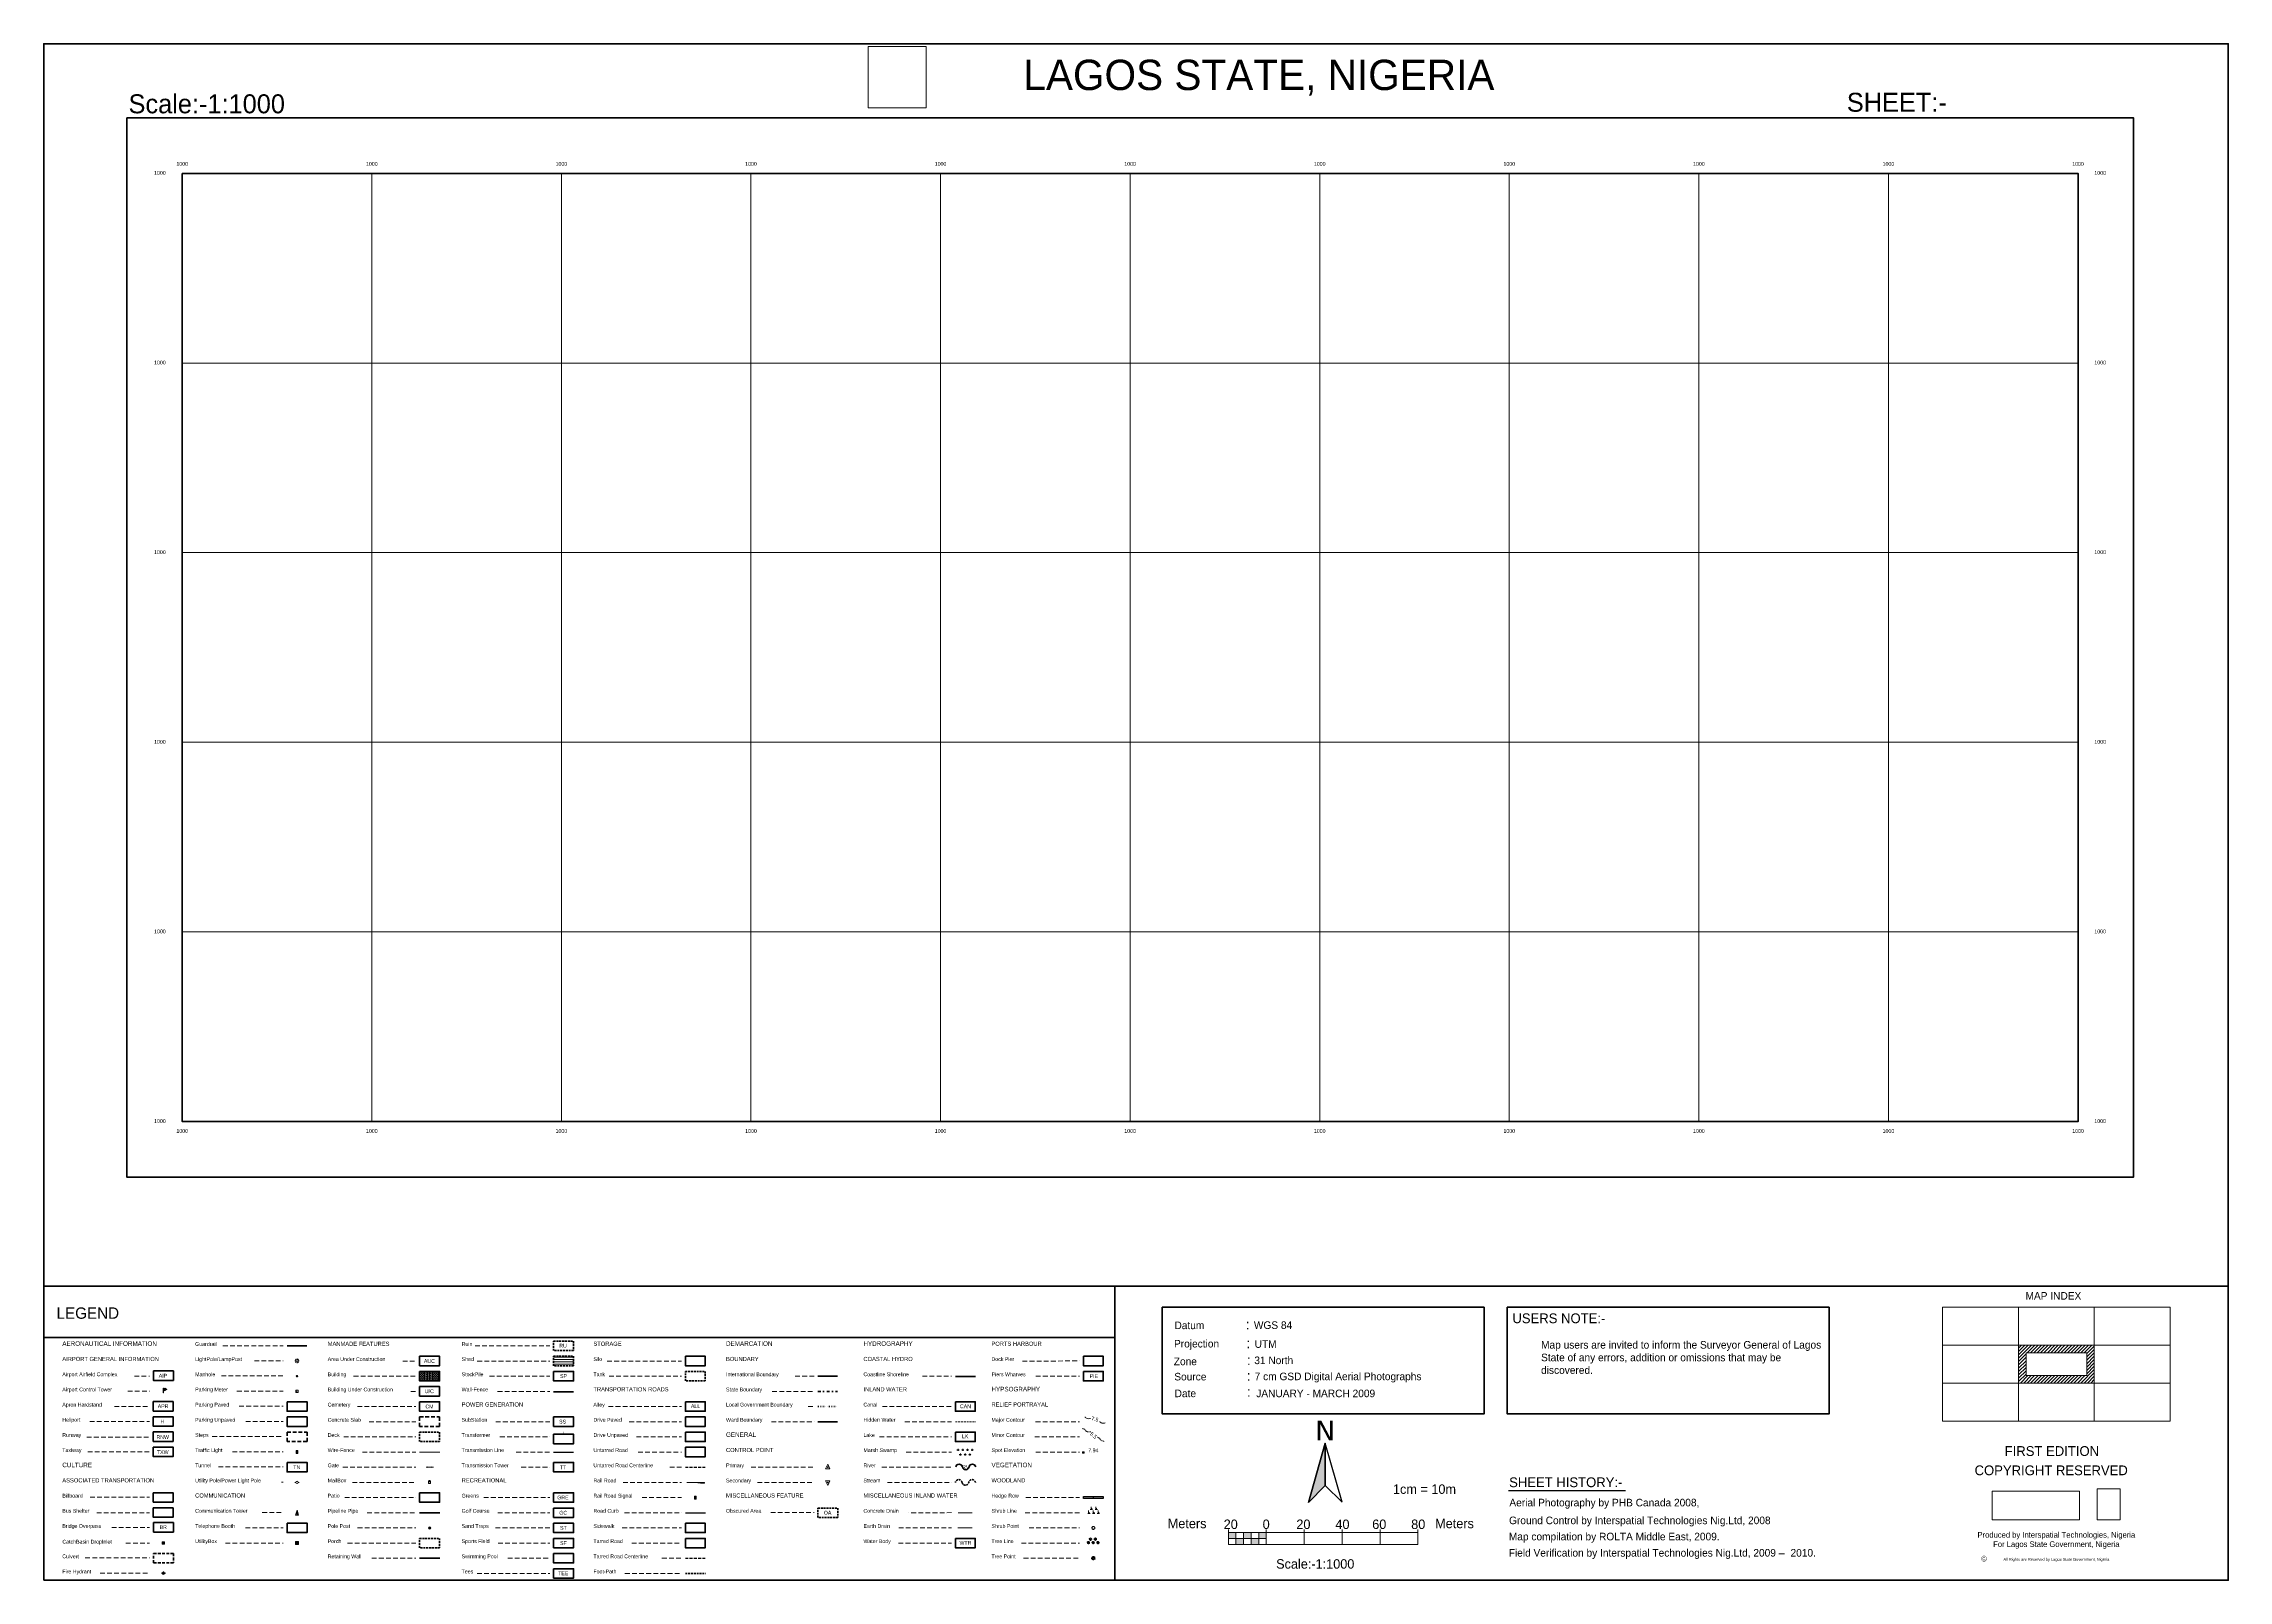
# Paper-space layout 'Nigeria Layout A0' of a CAD drawing. Header units: metres. Extents: x 8 to 1160, y 8 to 818.
import ezdxf
from ezdxf.enums import TextEntityAlignment as Align

# ---------------------------------------------------------------- set-up
doc = ezdxf.new("R2010")
doc.units = ezdxf.units.M
doc.header["$MEASUREMENT"] = 0
for name, pattern in [('( Dashed )', [0.75, 0.5, -0.25]), ('DASHEDX2', [1.5, 1, -0.5]), ('LocalGovernment', [0.92, 0.15, -0.25, 0.01, -0.25, 0.01, -0.25]), ('State', [1.51, 0.5, -0.5, 0.01, -0.5])]:
    doc.linetypes.add(name, pattern=pattern)
doc.layers.get('0').update_dxf_attribs({"lineweight": 13})
for name, color, linetype, lineweight in [('Airport_AirfieldComplex', 142, 'Continuous', 40), ('AirportControlTower', 92, 'Continuous', 5), ('Alley', 54, 'Continuous', 40), ('Apron_Hardstand', 52, 'Continuous', 40), ('AreaUnderConstruction', 252, 'Continuous', 40), ('Billboard', 30, 'Continuous', 40), ('Bridge_Overpass', 32, 'Continuous', 40), ('Building', 7, 'Continuous', 40), ('BuildingUnderConstruction', 7, 'Continuous', 40), ('BusShelter', 12, 'Continuous', 40), ('Canal', 151, 'Continuous', 40), ('CatchBasin_DropInlet', 132, 'Continuous', 5), ('Cemetery', 54, 'Continuous', 40), ('Coastline_Shoreline', 151, 'Continuous', 40), ('CommunicationTower', 30, 'Continuous', 5), ('ConcreteDrain', 5, 'CONDRAIN', 0), ('ConcreteSlab', 210, 'DASHEDX2', 40), ('CulvertLine', 10, 'DASHEDX2', 40), ('Deck', 60, 'DASHEDX2', 40), ('Dock_Pier', 122, 'Continuous', 40), ('Drive-Paved', 163, 'Continuous', 40), ('Drive-Unpaved', 133, 'Continuous', 40), ('EarthenDrain', 5, 'EADRAIN', 0), ('FireHydrant_Inter', 7, 'Continuous', 5), ('Foot-Path', 7, 'DASHEDX2', 40), ('Gate', 14, 'Continuous', 5), ('GolfCourse', 92, 'Continuous', 40), ('Greens', 96, 'Continuous', 40), ('Grid_Text1', 7, 'Continuous', 30), ('Grid_Text2', 7, 'Continuous', 30), ('Grid_Text3', 7, 'Continuous', 30), ('Grid_Text4', 7, 'Continuous', 30), ('Guardrail', 73, 'Lagos_Guardrail', 40), ('HedgeRow', 62, 'ARCHED', 30), ('Heliport', 32, 'Continuous', 40), ('HiddenWater', 151, 'DASHEDX2', 13), ('InternationalBoundary', 1, 'International', 35), ('lago_text', 7, 'Continuous', 30), ('Lagos State text', 7, 'Continuous', 200), ('Lake', 151, 'Continuous', 40), ('Layimport', 7, 'Continuous', 40), ('Layout Grid', 172, 'Continuous', 13), ('Legend Grid border', 7, 'Continuous', 100), ('Legend_line', 7, '( Dashed )', 0), ('Legend_text_headding', 7, 'Continuous', 40), ('Legend_text_main', 7, 'Continuous', 100), ('LightPole_LampPost', 133, 'Continuous', 5), ('LocalGovernmentBoundary', 7, 'LocalGovernment', 35), ('Logo', 7, 'Continuous', 13), ('MailBox', 30, 'Continuous', 5), ('MajorContour', 22, 'Continuous', 0), ('MajorContour_Annotation', 22, 'Continuous', 0), ('Manhole', 14, 'Continuous', 5), ('Minna', 7, 'Continuous', 80), ('MinorContour', 22, '( Dashed )', 13), ('MinorContour_Annotation', 22, 'Continuous', 0), ('ObscuredArea', 56, 'DASHEDX2', 40), ('Parking-Paved', 105, 'Continuous', 40), ('Parking-Unpaved', 54, 'Continuous', 40), ('ParkingMeter', 210, 'Continuous', 5), ('Patio', 212, 'Continuous', 40), ('Piers_Wharves', 44, 'Continuous', 40), ('Pipeline_Pipe', 32, 'Lagos_Pipe', 40), ('Pole_Post', 6, 'Continuous', 5), ('Porch', 94, 'DASHEDX2', 40), ('PrimaryControlPoint', 1, 'Continuous', 9), ('Projection Legend', 7, 'Continuous', 80), ('Railroad', 7, 'Lagos_RailRoad1', 13), ('RailroadSignal', 212, 'Continuous', 5), ('RetainingWall', 32, 'Lagos_RetainingWall', 40), ('River', 151, 'Continuous', 100), ('RoadCurb', 24, 'Continuous', 30), ('Ruin', 52, 'DASHEDX2', 40), ('Runway', 172, 'Continuous', 40), ('SandTraps', 40, 'Continuous', 40), ('Scale', 7, 'Continuous', 80), ('Scale_text', 7, 'Continuous', 30), ('Scalebar', 7, 'Continuous', 13), ('SecondaryControlPoint', 5, 'Continuous', 9), ('Shed', 30, 'DASHEDX2', 40), ('Sheetline', 7, 'Continuous', 30), ('Shrubline_Hatch', 96, 'Continuous', 0), ('ShrubPoint', 3, 'Continuous', 9), ('Sidewalk', 252, 'Continuous', 40), ('Silo', 204, 'Continuous', 40), ('SportsField', 76, 'Continuous', 40), ('Spot_Annotation', 24, 'Continuous', 0), ('SpotElevation', 24, 'Continuous', 5), ('StateBoundary', 7, 'State', 35), ('Steps', 143, 'DASHEDX2', 40), ('StockPile', 56, 'Continuous', 40), ('Stream', 151, 'DASHEDX2', 40), ('SubStation', 22, 'Continuous', 40), ('SwimmingPool', 140, 'Continuous', 40), ('Table', 7, 'Continuous', 13), ('Tank', 181, 'DASHEDX2', 40), ('Tarred-Road', 7, 'Continuous', 40), ('Tarred-RoadCenterline', 214, '( Dashed )', 30), ('Taxiway', 3, 'Continuous', 40), ('Tees', 86, 'Continuous', 40), ('TelephoneBooth', 146, 'Continuous', 40), ('TrafficLight', 3, 'Continuous', 5), ('Transformer', 12, 'Continuous', 40), ('TransmissionLine', 230, 'Lagos_Transmission Line', 25), ('TransmissionTower', 20, 'Continuous', 40), ('Treeline_Hatch', 3, 'Continuous', 13), ('TreePoint', 3, 'Continuous', 9), ('Tunnel', 42, 'Continuous', 40), ('UnTarred-Road', 193, 'Continuous', 40), ('UnTarred-RoadCenterline', 122, '( Dashed )', 30), ('UtilityBox', 6, 'Continuous', 5), ('UtilityPole_PowerLightPole', 212, 'Continuous', 5), ('Wall-Fence', 7, 'Continuous', 40), ('WardBoundary', 7, 'ward', 35), ('WaterBody', 151, 'Continuous', 40), ('Wire-Fence', 7, 'Lagos_Fence', 18)]:
    doc.layers.add(name, color=color, linetype=linetype, lineweight=lineweight)
for name, color, linetype in [('Building_Hatch', 7, 'Continuous'), ('Marsh_Swamp_Hatch', 140, 'Continuous'), ('Shed_Hatch', 30, 'Continuous'), ('Shurbline_Hatch', 96, 'Continuous')]:
    doc.layers.add(name, color=color, linetype=linetype)
doc.layers.add('Legend Grid', color=7, linetype='Continuous', lineweight=40, true_color=0xc2000000)
doc.layers.add('Legend Text', color=7, linetype='Continuous', lineweight=30, true_color=0xc2000000)
doc.styles.add('LEROY', font='leroy.shx')
doc.linetypes.add('ARCHED', pattern='A,3.4e-05,[1,arched,S=1,R=360,X=0,Y=0],-3.437008', length=3.437041999999999)
doc.linetypes.add('CONDRAIN', pattern='A,2.5e-05,[1,CONDRAIN,S=1,R=0,X=0,Y=0],-2.450632', length=2.450657)
doc.linetypes.add('EADRAIN', pattern='A,2.5e-05,[1,EADRAIN,S=1,R=0,X=0,Y=0],-2.450632', length=2.450657)
doc.linetypes.add('International', pattern='A,0.5,-0.5,["+",Standard,S=1,R=0,X=0,Y=-0.5],-1.5', length=2.5)
doc.linetypes.add('Lagos_Fence', pattern='A,1,[4,Rolta_Lagos_Nigeria.shx,S=1,R=0,X=0,Y=0],1', length=2)
doc.linetypes.add('Lagos_Guardrail', pattern='A,1,[3,Rolta_Lagos_Nigeria.shx,S=1,R=0,X=0,Y=0],1', length=2)
doc.linetypes.add('Lagos_Pipe', pattern='A,0.5,[3,Rolta_Lagos_Nigeria.shx,S=1,R=0,X=0,Y=0],0.5,-0.5', length=1.5)
doc.linetypes.add('Lagos_RailRoad1', pattern='A,2,[1,railway.shx,S=2,R=0,X=0,Y=0],2', length=4)
doc.linetypes.add('Lagos_RetainingWall', pattern='A,0.75,0.25,[1,triangle.shx,S=1,R=0,X=0,Y=0],0.25,1', length=2.25)
doc.linetypes.add('Lagos_Transmission Line', pattern='A,3,["/\\",Standard,S=1,R=0,X=0,Y=-1],3', length=6)
doc.linetypes.add('ward', pattern='A,1.5,-0.25,[1,wardboundary.shx,S=0.5,R=0,X=0,Y=0],-0.5,[1,wardboundary.shx,S=0.5,R=0,X=0,Y=0],-0.5,[1,wardboundary.shx,S=0.5,R=0,X=0,Y=0],-0.5', length=3.25)
picture_1 = doc.add_image_def('image1.bmp', size_in_pixel=(377, 399))
picture_2 = doc.add_image_def('image2.jpg', size_in_pixel=(1002, 330))
picture_3 = doc.add_image_def('image3.png', size_in_pixel=(136, 186))

# ---------------------------------------------------------------- blocks, each defined once
blk = doc.blocks.new('Tree')
at = {"layer": 'Treeline_Hatch'}
blk.add_hatch(color=256, dxfattribs=at).paths.add_polyline_path([(-0.0833311512833461, -0.0027826654259115), (-0.0770681651774794, 0.0337318815290928), (-0.0502751428866759, 0.0660705626942217), (-0.0099163947161287, 0.0817207213258371), (0.0353149240836501, 0.0744173139100894), (0.0662832703674212, 0.0483362062368542), (0.0833311513997615, 0.013562225853093), (0.0822873204015196, -0.0166922574862838), (0.0721955945482478, -0.0431219766614959), (0.0485381429316476, -0.0667677852325142), (0.0200081205694005, -0.0806773772928864), (-0.0133944723056629, -0.0817207212094218), (-0.038793001556769, -0.0730278487317264), (-0.0655860238475725, -0.0521634605247527), (-0.0784585806541145, -0.0278204291826114)])
for points in [[(-0.4981047166511417, 0.0363111606566236), (-0.5609667539829389, 0.0566727889236063), (-0.6200614535482601, 0.0958342918893323), (-0.6585975749185309, 0.1439824969274923), (-0.6765832728706301, 0.1850688323611394), (-0.6817331110360101, 0.2367405019467696), (-0.6645425187889487, 0.2925755868200213), (-0.6265813200734556, 0.3297998068155721), (-0.5785936350002885, 0.3512742648599669), (-0.5241635552374646, 0.3577161042485386), (-0.4794174548005686, 0.3527583531104028), (-0.4222350862110034, 0.3344512779731303), (-0.378617636510171, 0.3082102205371484)], [(-0.2326757322298363, -0.3659335583215579), (-0.2944595668232068, -0.3794623974245042), (-0.3687835980672389, -0.3736654890235513), (-0.4597844610689208, -0.3335951066110283), (-0.5307445836951957, -0.2543806517496705), (-0.559311303193681, -0.1585897280601785), (-0.5565467819105834, -0.0646389742614702), (-0.5196864986792207, 0.0108876706799492), (-0.4981047166511417, 0.0363111606566236)], [(-0.378617636510171, 0.3082102205371484), (-0.4106265434529633, 0.349354412406683), (-0.4158130788709969, 0.4089520096313209), (-0.3963676485000178, 0.4646650805370883), (-0.3522943297866732, 0.5113092766841874), (-0.30951356748119, 0.5359262168640271), (-0.2498847199603915, 0.5527691243914888), (-0.200624865712598, 0.5501769500551746), (-0.1565474695526063, 0.5346288847504184), (-0.1241397780831903, 0.4970560534857214), (-0.1157450504833832, 0.4657744875876233)], [(-0.1157450504833832, 0.4657744875876233), (-0.0804905156837777, 0.5072454645996914), (-0.026276541640982, 0.5608668675413356), (0.0245531365508214, 0.6003794718999416), (0.0748160470975563, 0.6274740425869823), (0.1228200420737266, 0.6421505797188729), (0.162917832378298, 0.6421505797188729), (0.1951094182441011, 0.6263435458531604), (0.2154396584955975, 0.6032032236689702), (0.2244753208942711, 0.5665118810720742), (0.2272928492166102, 0.534601493855007), (0.2211236447328702, 0.4835872056428343), (0.205975862336345, 0.4297690863022581), (0.1957588531076908, 0.4072351868962869)], [(-0.0834181355312467, -0.0035199376288801), (-0.0771551494253799, 0.0329946093261242), (-0.0503621271345765, 0.0653332904912531), (-0.0100033789640293, 0.0809834491228685), (0.0352279398357496, 0.0736800417071208), (0.0661962861195207, 0.0475989340338856), (0.0832441671518609, 0.0128249536501244), (0.082200336153619, -0.0174295296892524), (0.0721086103003472, -0.0438592488644645), (0.0484511586837471, -0.0675050574354828), (0.0199211363215, -0.08141464949585499), (-0.0134814565535635, -0.0824579934123904), (-0.0388799858046696, -0.073765120934695), (-0.0656730080954731, -0.0529007327277213), (-0.078545564902015, -0.02855770138558), (-0.0834181355312467, -0.0035199376288801)], [(0.1957588531076908, 0.4072351868962869), (0.2502571317600086, 0.4093952440889553), (0.3243487474974245, 0.4004857344552875), (0.3962099900236353, 0.3804430729942396), (0.4680753098800779, 0.3448075246997178), (0.5243728684727103, 0.2991394401760772), (0.5591210249112919, 0.2609839299693704), (0.5821220047073439, 0.2208712161518633), (0.6029293084284291, 0.1559747266583145), (0.6029293084284291, 0.1083519287640229), (0.5929558291099966, 0.0651589847402647), (0.5652535321423784, 0.0186417828081176), (0.5365702956914902, -0.0077565673273057)], [(0.2634486290626228, -0.3686643256805837), (0.2597943223081529, -0.4110689947847277), (0.2500043290201575, -0.4478823514655233), (0.2130257992539555, -0.5167779108742252), (0.1515009305439889, -0.5744805564172566), (0.0541718419408426, -0.6135723370825872), (-0.0535588596248999, -0.6072375712683425), (-0.1602334978524595, -0.5470672553637997), (-0.2151528734248131, -0.4689534163335339), (-0.2339785291114822, -0.3913326133042574), (-0.2303291979478672, -0.3201860206900164), (-0.2139051691628993, -0.2676478029461577)], [(0.5365702956914902, -0.0077565673273057), (0.5565929965814576, -0.0380374395754188), (0.5728743141517044, -0.0727217770181596), (0.583284082240425, -0.1135416738688946), (0.586223934427835, -0.1519611326511949), (0.5790924482280388, -0.2064167127246037), (0.5540690458146856, -0.2683101644506678), (0.5197164035635069, -0.3132436750456691), (0.4756023101508618, -0.3484285187441856), (0.4297960688127205, -0.3713198327459395), (0.3725403058342636, -0.3836133624427021), (0.3161285781534389, -0.3819176172837615), (0.2634490748168901, -0.368663119035773)]]:
    blk.add_lwpolyline(points, dxfattribs=at)
blk = doc.blocks.new('Marsh')
at = {"layer": 'Marsh_Swamp_Hatch', "lineweight": 0}
for p, q in [((-0.282669486827217, -0.180000001215376), (-0.4631539524998516, 0.132608262472786)), ((0, 0), (0, 0.5625)), ((0.279830509563908, -0.1800000015646219), (0.4610247202217579, 0.1338375775376335)), ((-0.5625000002328308, -0.1800000015646219), (-0.2826694869436324, -0.1800000015646219)), ((0.1796999996295199, -0.3600000024307519), (-0.1803000003565103, -0.3600000024307519)), ((0.2798305096803233, -0.180000001215376), (0.5618999996222556, -0.1800000015646219))]:
    blk.add_line(p, q, dxfattribs=at)
blk = doc.blocks.new('CB')
at = {"layer": 'CatchBasin_DropInlet', "color": 132, "linetype": 'Continuous'}
for p, q in [((-0.5507680485025048, 0.3600000003352761), (0.5507680475711823, 0.3600000003352761)), ((-0.5507680485025048, 0.2400000002235174), (0.5507680475711823, 0.2400000002235174)), ((-0.5507680485025048, 0.1200000001117587), (0.5507680475711823, 0.1200000001117587)), ((-0.5507680485025048, 0), (0.5507680475711823, 0)), ((-0.5502727646380663, 0.4799999999813735), (0.550272764172405, 0.4799999999813735)), ((-0.5507680485025048, -0.1200000001117587), (0.5507680475711823, -0.1200000001117587)), ((-0.5507680485025048, -0.2400000002235174), (0.5507680475711823, -0.2400000002235174)), ((-0.5507680485025048, -0.3599999998696148), (0.5507680475711823, -0.3599999998696148)), ((-0.5502727646380663, -0.4799999999813735), (0.550272764172405, -0.4799999999813735))]:
    blk.add_line(p, q, dxfattribs=at)
at = {"layer": 'CatchBasin_DropInlet', "color": 132, "linetype": 'Continuous', "flags": 128}
for points in [[(-0.6107680480927229, -0.5323065798729658), (-0.6107680480927229, 0), (-0.6107680480927229, 0.5323065798729658)], [(-0.5507680485025048, 0.5923065794631839), (0.5507680475711823, 0.5923065794631839)], [(0.6107680480927229, 0.5323065798729658), (0.6107680480927229, 0), (0.6107680480927229, -0.5323065798729658)], [(0.5507680475711823, -0.5923065794631839), (-0.5507680485025048, -0.5923065794631839)]]:
    blk.add_lwpolyline(points, dxfattribs=at)
blk.add_lwpolyline([(-0.5507680485025048, -0.4723065793514252), (-0.5507680485025048, 0.4723065793514252, -0.414213562373095), (-0.4907680479809642, 0.5323065798729658), (0.4907680479809642, 0.5323065798729658, -0.414213562373095), (0.5507680475711823, 0.4723065793514252), (0.5507680475711823, -0.4723065793514252, -0.414213562373095), (0.4907680479809642, -0.5323065798729658), (-0.4907680479809642, -0.5323065798729658, -0.414213562373095), (-0.5507680485025048, -0.4723065793514252)], format="xyb", close=True, dxfattribs=at)
at = {"layer": 'CatchBasin_DropInlet', "color": 132, "linetype": 'Continuous', "extrusion": (0, 0, -1)}
for centre, radius, start, end in [((0.5507680485025048, 0.5323065798729658), 0.06, 0, 90), ((-0.5507680475711823, 0.5323065798729658), 0.06000000000000002, 90, 180), ((0.5507680485025048, -0.5323065798729658), 0.06000000000000002, 270, 0), ((-0.5507680475711823, -0.5323065798729658), 0.06, 180, 270)]:
    blk.add_arc(centre, radius, start, end, dxfattribs=at)
blk = doc.blocks.new('PL')
at = {"layer": 'Pole_Post', "color": 6, "linetype": 'Continuous'}
for p, q in [((0.3926042844541371, 0.3922771033830941), (-0.3926042835228145, -0.3922771047800779)), ((-0.39227723935619, 0.3926041470840573), (0.3922772412188351, -0.3926041489467025))]:
    blk.add_line(p, q, dxfattribs=at)
for centre, radius, start, end in [((9.313225746154785e-10, -9.313225746154785e-10), 0.6249950000000001, 270.240881524616, 270.2403095179131), ((0, 0, 410.9065000068259), 0.5542890581456132, 0.1278047114511709, 358.5085857105085)]:
    blk.add_arc(centre, radius, start, end, dxfattribs=at)
blk = doc.blocks.new('FH')
at = {"layer": 'FireHydrant_Inter', "color": 14, "linetype": 'Continuous', "flags": 128}
for points in [[(-0.6052095117047429, 0.157362496946007), (-0.8077094964683056, 0.157362496946007), (-0.8077094964683056, -0.1651374874636531), (-0.6027094963937998, -0.1651374874636531)], [(-0.1327094961889088, 0.6098625115118921), (-0.1322095114737749, 0.8228625124320388), (0.1447904882952571, 0.8228625124320388), (0.1447904882952571, 0.6073624975979328)], [(0.6047904882580042, 0.1573624960146844), (0.8372905035503209, 0.1573624974116683), (0.8372905040159822, -0.1626375038176775), (0.6022905027493834, -0.1626375038176775)]]:
    blk.add_lwpolyline(points, dxfattribs=at)
at = {"layer": 'FireHydrant_Inter', "color": 14, "linetype": 'Continuous'}
for radius in [0.624995, 0.204921]:
    blk.add_circle((0, 0), radius, dxfattribs=at)
blk = doc.blocks.new('LP')
at = {"layer": 'LightPole_LampPost', "color": 132, "linetype": 'Continuous'}
for p, q in [((-0.3967874078080058, 0.3984569846652448), (-0.8160373847931623, 0.8207069910131395)), ((0.0007126070559024811, 0.5619569695554674), (0.001462599728256464, 1.156706991139799)), ((0.3922125920653343, 0.4029569695703685), (0.8069626148790121, 0.8297069924883544)), ((0.562462599016726, 0.001706991344690323), (1.157212592195719, 0.003956968430429697)), ((-1.157287392765284, -0.004293007776141167), (-0.562537400983274, -0.002793022897094488)), ((-0.8070373851805925, -0.8300430313684046), (-0.3922873926348984, -0.4040430313907564)), ((-0.002287392504513264, -1.157793023157865), (-0.0007874080911278725, -0.5630430313758552)), ((0.8159626144915819, -0.8210430317558348), (0.396712607704103, -0.3995430157519877))]:
    blk.add_line(p, q, dxfattribs=at)
blk.add_circle((-0.0001566354185342789, -0.0003675250336527824), 0.5624962500000001, dxfattribs=at)
blk = doc.blocks.new('MH')
at = {"layer": 'Manhole', "color": 14, "linetype": 'Continuous'}
for p, q in [((-0.6223904760554433, 0.05680199339985847), (-0.1198904914781451, 0.6133020096458495)), ((-0.6133904759772122, -0.1196979912929237), (0.05660952441394329, 0.622302008792758)), ((-0.5693904762156308, -0.2576979910954833), (0.1986095244064927, 0.5928019932471216)), ((-0.5028904909268022, -0.3706979914568365), (0.3176095238886774, 0.5383020085282624)), ((-0.4188904915936291, -0.4636979913339019), (0.4186095246113837, 0.4638019921258092)), ((-0.3173904758878052, -0.5381980072706938), (0.5031095086596906, 0.3708019945770502)), ((-0.1983904759399593, -0.5926979910582304), (0.5696095242165029, 0.2578019923530519)), ((-0.05689049139618874, -0.6221980056725442), (0.6136095239780843, 0.1198019934818149)), ((0.1196095240302384, -0.6131980065256357), (0.6226095235906541, -0.05669799167662859))]:
    blk.add_line(p, q, dxfattribs=at)
blk.add_arc((0, 0), 0.6249950000000001, 90, 89.99942799833744, dxfattribs=at)
blk = doc.blocks.new('TL')
at = {"layer": 'TrafficLight', "color": 3, "linetype": 'Continuous'}
for centre in [(0.0001332657411694527, 0.5355096645653248), (0.0001332648098468781, 0.05390386376529932), (0.0001332657411694527, -0.4052372854202986)]:
    blk.add_circle(centre, 0.1624987000000001, dxfattribs=at)
blk.add_3dface([(-0.4634499954991043, 0.8115250091068447), (0.4634499954991043, 0.8115250091068447), (0.463449995033443, -0.8115250091068447), (-0.4634499954991043, -0.8115250100381672)], dxfattribs=at)
blk = doc.blocks.new('UP')
at = {"layer": 'UtilityPole_PowerLightPole', "color": 212, "linetype": 'Continuous'}
for p, q in [((0.5626192344352603, 0.002074516378343105), (1.157369227148592, 0.004324493464082479)), ((-1.157130757812411, -0.003925483673810959), (-0.5623807655647397, -0.00242549879476428))]:
    blk.add_line(p, q, dxfattribs=at)
blk.add_circle((0, 0), 0.5624962500000001, dxfattribs=at)
blk = doc.blocks.new('CO')
at = {"layer": 'CommunicationTower', "color": 30, "linetype": 'Continuous'}
for p, q in [((-0.75, -1.250000000465661), (0, 1.250000000465661)), ((0.375, 0), (-0.375, 0)), ((0.1875, 0.6250000004656613), (-0.1875, 0.625)), ((0, 1.250000000465661), (0, -1.25)), ((0, 1.250000000465661), (0.75, -1.25)), ((0.7500000004656613, -1.25), (-0.75, -1.250000000465661)), ((0.5625, -0.625), (-0.5625, -0.625))]:
    blk.add_line(p, q, dxfattribs=at)
blk = doc.blocks.new('UB')
at = {"layer": 'UtilityBox', "color": 6, "linetype": 'Continuous'}
for p, q in [((-0.4504749290645123, 0.4508019657805562), (0.4495250713080168, -0.4499480570666492)), ((0.4495250713080168, 0.4500519428402185), (-0.4504749290645123, -0.4491980345919728))]:
    blk.add_line(p, q, dxfattribs=at)
for points in [[(0.8207750786095858, -0.8211980341002345), (0.8207750786095858, 0.8213019501417875), (-0.8217249060980976, 0.8220519428141415), (-0.8217249060980976, -0.8204480726271868)], [(0.7457750784233212, -0.74619803391397), (0.7457750784233212, 0.7463019504211843), (-0.7467249063774943, 0.7470519430935383), (-0.7467249063774943, -0.7454480724409223)]]:
    blk.add_3dface(points, dxfattribs=at)
blk = doc.blocks.new('GA')
at = {"layer": 'Gate', "color": 14, "linetype": 'Continuous'}
for p, q in [((0, 0), (-0.7386058149859309, 0.1302361330017447)), ((-0.7386058149859309, -0.130236133467406), (-0.7386058149859309, 0.1302361330017447)), ((0, 0), (-0.7386058149859309, -0.130236133467406)), ((0, 0), (0.7386058145202696, 0.130236133467406)), ((0, 0), (0.7386058149859309, -0.1302361330017447)), ((0.7386058149859309, -0.1302361330017447), (0.7386058145202696, 0.130236133467406))]:
    blk.add_line(p, q, dxfattribs=at)
blk = doc.blocks.new('MB')
at = {"layer": 'MailBox', "color": 30, "linetype": 'Continuous'}
for p, q in [((-0.5357321426272392, 0.5437056310474873), (-0.6759821502491832, 0.542955637909472)), ((0.5360178500413895, 0.5437056301161647), (0.6822678577154875, 0.542955637909472))]:
    blk.add_line(p, q, dxfattribs=at)
blk.add_arc((-3.412272781133652e-05, 0.5436216341331601), 0.5358067500000001, 0, 180, dxfattribs=at)
for points in [[(-0.5358408722095191, 0.5436216359958053), (0.5359631786122918, 0.5435010548681021), (0.535840873606503, -0.5436216345988214), (-0.5359631776809692, -0.5435010530054569)], [(-0.2297321427613497, 0.5072623738087714), (0.265267857350409, 0.5072623738087714), (0.265267857350409, 0.3565123816952109), (-0.2297321427613497, 0.3565123816952109)]]:
    blk.add_3dface(points, dxfattribs=at)
blk = doc.blocks.new('RS')
at = {"layer": 'RailroadSignal', "color": 212, "linetype": 'Continuous'}
for centre in [(0.0001332657411694527, 0.5355096645653248), (0.0001332648098468781, 0.05390386423096061), (0.0001332657411694527, -0.4052372858859599)]:
    blk.add_circle(centre, 0.1624987000000001, dxfattribs=at)
blk.add_3dface([(-0.4634499954991043, 0.8115250091068447), (0.4634499954991043, 0.8115250091068447), (0.463449995033443, -0.8115250091068447), (-0.4634499954991043, -0.8115250100381672)], dxfattribs=at)
blk = doc.blocks.new('PCP1')
at = {"layer": 'PrimaryControlPoint', "linetype": 'Continuous'}
h = blk.add_hatch(color=1, dxfattribs=at)
edge = h.paths.add_edge_path()
edge.add_ellipse((0, -4.656612873077393e-10), major_axis=(0, 0.09949193566258996), ratio=0.9009369999999998, start_angle=0, end_angle=360)
at = {"layer": 'PrimaryControlPoint', "color": 1, "linetype": 'Continuous'}
blk.add_ellipse((0, -4.656612873077393e-10, 7.471874602211096), major_axis=(0, 0.09949193566258996), ratio=0.9009369999999998, dxfattribs=at)
blk.add_3dface([(0.5999940298497677, -0.4004714828915894), (-0.6000059698708355, -0.4004714828915894, 7.471874602211096), (-5.969777703285217e-06, 0.7995285168290138, 7.471874602211096)], dxfattribs=at)
blk = doc.blocks.new('SCP1')
at = {"layer": 'SecondaryControlPoint', "linetype": 'Continuous'}
h = blk.add_hatch(color=5, dxfattribs=at)
edge = h.paths.add_edge_path()
edge.add_ellipse((0, -4.656612873077393e-10), major_axis=(0, -0.09949193566259), ratio=0.9009369999999997, start_angle=0, end_angle=360)
at = {"layer": 'SecondaryControlPoint', "color": 5, "linetype": 'Continuous'}
blk.add_ellipse((0, -4.656612873077393e-10, 0.6959999999560766), major_axis=(0, -0.09949193566259), ratio=0.9009369999999997, dxfattribs=at)
blk.add_3dface([(-0.599994030315429, 0.4004714824259281), (0.6000059698708355, 0.4004714828915894, 0.6959999999560766), (5.969777703285217e-06, -0.7995285168290138, 0.6959999999560766)], dxfattribs=at)
blk = doc.blocks.new('SH')
at = {"layer": 'ShrubPoint', "color": 96, "linetype": 'Continuous'}
for centre, start, end in [((-0.340625804848969, 0.07037450792267919), 84.64678031905963, 246.2133975646676), ((-0.1327867154031992, 0.3343938542529941), 41.79174033730639, 198.9327567648681), ((0.1536817355081439, 0.3223039265722036), 351.473721794402, 133.3749806820101), ((0.3413122836500406, 0.09290950885042548), 308.210346138416, 87.08839484799373), ((-0.2657604925334454, -0.2383738267235458), 141.0466324544493, 292.360203823767), ((-0.001495008356869221, -0.3555986364372075), 199.7968649353457, 0.8360538948085231), ((0.3038852675817907, -0.1827082778327167), 238.196491428722, 36.32350285323127)]:
    blk.add_arc(centre, 0.2000000000000001, start, end, dxfattribs=at)
blk = doc.blocks.new('TR')
at = {"layer": 'TreePoint', "color": 92, "linetype": 'Continuous'}
for centre, major_axis, ratio, start_param, end_param in [((-0.4135325751267374, -0.02061024121940136), (0.2001576139373159, 0), 0.9871410000000003, 1.625642038023248, 4.124146312100081), ((-0.2566595752723515, 0.2547852583229542), (0.2571849633668168, 0), 0.9871409999999997, 0.9898478257866842, 3.525075669617466), ((-0.1173095754347742, 0.1995387589558959), (0.1343688304338336, 0), 0.9871410000000003, 0.9596934329304014, 2.955388226868593), ((-0.004247074481099844, 0.3624867592006922), (0.2239223431166705, 0), 0.9871409999999999, 0.0682100851618164, 2.484090763337446), ((0.1695864251814783, 0.2413917589001358), (0.09989412555050989, 0), 0.9871409999999999, 0.199735867449176, 2.537347691651433), ((0.3041304252110422, 0.2678982578217983), (0.2236009961021096, 0), 0.9871410000000002, 5.576159602439164, 8.35810185638137), ((0.2442084248177707, 0.00506075844168663), (0.1476778615256664, 0), 0.9871410000000004, 4.854196885146493, 7.591731805784215), ((0.3623589244671166, 0.07369925873354077), (0.1924443429821185, 0), 0.9871410000000002, 5.492092231395617, 6.948767393129514), ((-0.320540074724704, -0.1832792414352298), (0.204068676908156, 0), 0.9871409999999999, 2.714838028787002, 5.144315742981663), ((-0.1970180752687156, -0.08924874104559422), (0.1028282629810807, 0), 0.9871410000000005, 2.318525776167073, 4.061581494403839), ((0.01428392482921481, -0.3671042416244745), (0.2493978933205728, 0), 0.9871410000000005, 2.716683278138673, 6.281877134423849), ((0.03165092458948493, -0.3202787418849766), (0.116050652216703, 0), 0.987141, 3.89043106577614, 6.442545939747328), ((0.3490734254010022, -0.1492382413707674), (0.2369504907684107, 0), 0.9871410000000004, 4.343717555609963, 6.939453831427191)]:
    blk.add_ellipse(centre, major_axis=major_axis, ratio=ratio, start_param=start_param, end_param=end_param, dxfattribs=at)
blk.add_ellipse((-0.0002900748513638973, 3.725895658135414e-05), major_axis=(0.0833030960975247, 0), ratio=0.9871410000000005, dxfattribs=at)
blk = doc.blocks.new('PM1')
at = {"layer": 'ParkingMeter', "color": 210, "linetype": 'Continuous', "extrusion": (0, 0, -1)}
for points in [[(0.6215617498382926, 0.6023065797053277), (-0.6199743468314409, 0.6023065797053277), (-0.6199743468314409, -0.6023065797053277), (0.6215617498382926, -0.6023065797053277), (0.6215617498382926, 0.6023065797053277)], [(0.551561750471592, 0.5323065794073045), (-0.5499743465334177, 0.5323065794073045), (-0.5499743465334177, -0.5323065794073045), (0.551561750471592, -0.5323065794073045), (0.551561750471592, 0.5323065794073045)]]:
    blk.add_lwpolyline(points, close=True, dxfattribs=at)
at = {"layer": 'ParkingMeter', "color": 210, "linetype": 'Continuous', "style": 'LEROY'}
blk.add_text('PM', height=0.5, dxfattribs=at).set_placement((-0.0001059575006365776, -4.656612873077393e-10), align=Align.MIDDLE_CENTER)
blk = doc.blocks.new('ACT')
at = {"layer": 'AirportControlTower', "color": 92, "linetype": 'Continuous'}
for p, q in [((-0.0001920429058372974, 0.711427106987685), (-0.2435377258807421, 0.711427106987685)), ((-0.2435377258807421, 0.711427106987685), (-0.2435377263464034, -1.788572893012315)), ((-0.0001920433714985847, -1.788572892080992), (-0.0001920429058372974, 0.711427106987685)), ((1.524783877655864, 0.04895022418349981), (0.7107242438942194, 0.6047583846375346)), ((0.7114271465688944, -0.7114271055907011), (0.711427147500217, 0.711427106987685)), ((-0.2435377263464034, -1.788572893012315), (-0.0001920433714985847, -1.788572892080992)), ((0.710724244825542, -0.003475936129689217), (1.46209476981312, -0.003475936129689217)), ((1.530614499934018, -0.05192126054316759), (0.710724244825542, -0.6117102564312518))]:
    blk.add_line(p, q, dxfattribs=at)
blk.add_arc((0.7114271093159914, 9.313225746154785e-10), 0.7114271096150581, 90.00000122729962, 269.9999987727004, dxfattribs=at)
blk.add_ellipse((1.601569457445294, -0.003475939854979515), major_axis=(0.1399899581590077, -0.006363201911424297), ratio=0.4225749325485588, dxfattribs=at)
blk = doc.blocks.new('SE')
at = {"layer": 'SpotElevation'}
blk.add_hatch(color=24, dxfattribs=at).paths.add_polyline_path([(-0.2000000001862645, 0.2000000001862645), (-0.2000000001862645, -0.2000000001862645), (0.2000000001862645, -0.2000000001862645), (0.2000000001862645, 0.2000000001862645)])
at = {"layer": 'SpotElevation', "color": 24, "linetype": 'Continuous', "lineweight": 13}
blk.add_lwpolyline([(-0.2000000001862645, 0.2000000001862645), (0.2000000001862645, 0.2000000001862645), (0.2000000001862645, -0.2000000001862645), (-0.2000000001862645, -0.2000000001862645)], close=True, dxfattribs=at)
blk = doc.blocks.new('North_Arrow')
blk.add_hatch(color=7).paths.add_polyline_path([(-4.391553886213899, -15.6157924647303), (3.410605131648481e-13, -11.1686861623708), (-1.70530256582424e-13, 4.973799150320701e-13)])
at = {"color": 7}
for p, q in [((-4.391553886213899, -15.61579246472999), (0, 4.973799150320701e-14)), ((0, 4.973799150320701e-14), (0, -11.16868616237112)), ((4.447106302358804, -15.56024004858502), (0, 4.973799150320701e-14)), ((0, -11.16868616237112), (-4.391553886213899, -15.61579246472999)), ((0, -11.16868616237112), (4.447106302358804, -15.56024004858502))]:
    blk.add_line(p, q, dxfattribs=at)
for points in [[(0, 0), (-4.391553886214069, -15.61579246473012), (1.70530256582424e-13, -11.16868616237094)], [(0, 4.973799150320701e-14), (0, -11.16868616237107), (4.447106302358975, -15.5602400485852)]]:
    blk.add_lwpolyline(points, close=True, dxfattribs=at)
at = {"color": 7, "insert": (0, 5.922528763364809), "char_height": 5.194060749350271, "width": 12.7891585153673, "attachment_point": 2}
blk.add_mtext('{\\fVerdana|b0|i0|c0|p34;N}', dxfattribs=at)
blk = doc.blocks.new('Shrub')
at = {"layer": 'Shrubline_Hatch'}
for points in [[(-0.6205206725280732, 0), (0.6205206727609038, 0)], [(-0.2068402240984142, 1.485276421066374), (-0.2068402240984142, 0)], [(0.1797363008372486, 0.6825823790859431), (0.1797363008372486, 0)]]:
    blk.add_lwpolyline(points, dxfattribs=at)

psp = doc.layouts.new('Nigeria Layout A0')

# ---------------------------------------------------------------- hatches: boundary and pattern name
at = {"layer": 'Building_Hatch'}
h = psp.add_hatch(dxfattribs=at)
h.set_pattern_fill('DOTS', color=256, scale=10, style=0)
h.set_pattern_definition([(0, (1.291931894444587, -16.30098868319896), (0.3125, 0.625), [0, -0.625])])
h.paths.add_polyline_path([(205.834384501632, 117.6391480145264), (216.334384501632, 117.6391480145264), (216.334384501632, 112.6391480145264), (205.834384501632, 112.6391480145264)])
at = {"layer": 'Scalebar'}
h = psp.add_hatch(color=256, dxfattribs=at)
h.paths.add_polyline_path([(636.4147971507942, 32.71986326423712), (632.4147971507942, 32.71986326423712), (632.4147971507945, 29.59486326423712), (636.4147971507942, 29.59486326423712)])
h.paths.add_polyline_path([(640.4147971507942, 29.59486326423713), (636.4147971507942, 29.59486326423713), (636.4147971507942, 26.46986326423712), (640.4147971507942, 26.46986326423712)])
h.paths.add_polyline_path([(644.4147971507942, 32.71986326423712), (640.4147971507942, 32.71986326423712), (640.4147971507945, 29.59486326423712), (644.4147971507942, 29.59486326423712)])
h.paths.add_polyline_path([(648.4147971507942, 29.59486326423712), (644.4147971507942, 29.59486326423712), (644.4147971507942, 26.46986326423712), (648.4147971507942, 26.46986326423712)])
h.paths.add_polyline_path([(652.4147971507942, 32.71986326423712), (648.4147971507942, 32.71986326423712), (648.4147971507944, 29.59486326423712), (652.4147971507944, 29.59486326423712)])
at = {"layer": 'Shed_Hatch', "linetype": 'Continuous', "lineweight": 13}
h = psp.add_hatch(dxfattribs=at)
h.set_pattern_fill('ANSI31', color=256, scale=10, angle=135, style=0)
h.set_pattern_definition([(180, (74.01556620602469, 160.1952406643411), (-2e-16, -1.25), [])])
h.paths.add_polyline_path([(276.4918337523818, 125.3128840065781), (286.9918337523818, 125.3128840065781), (286.9918337523818, 120.3128840065781), (276.4918337523818, 120.3128840065781)])
at = {"layer": 'Table'}
h = psp.add_hatch(dxfattribs=at)
h.set_pattern_fill('ANSI31', color=256, scale=10)
h.set_pattern_definition([(45, (0, 0), (-0.8838834764831843, 0.8838834764831844), [])])
h.paths.add_polyline_path([(1089.179698720426, 131.5), (1049.179698720426, 131.5), (1049.179698720426, 111.5), (1089.179698720426, 111.5)])
h.paths.add_polyline_path([(1053.179698720426, 127.5), (1085.179698720426, 127.5), (1085.179698720426, 115.5), (1053.179698720426, 115.5)], flags=16)

# ---------------------------------------------------------------- linework, layer by layer
at = {"layer": 'Airport_AirfieldComplex'}
psp.add_lwpolyline([(65.4429424818486, 117.9524445735603), (75.94294248184859, 117.9524445735603), (75.94294248184859, 112.9524445735603), (65.4429424818486, 112.9524445735603)], close=True, dxfattribs=at)
at = {"layer": 'Alley'}
psp.add_lwpolyline([(345.9950496541101, 101.6391480145264), (356.4950496541101, 101.6391480145264), (356.4950496541101, 96.63914801452644), (345.9950496541101, 96.63914801452644)], close=True, dxfattribs=at)
at = {"layer": 'Apron_Hardstand'}
psp.add_lwpolyline([(65.31672354119335, 101.7220180954771), (75.81672354119337, 101.7220180954771), (75.81672354119337, 96.72201809547708), (65.31672354119335, 96.72201809547708)], close=True, dxfattribs=at)
at = {"layer": 'AreaUnderConstruction'}
psp.add_lwpolyline([(205.834384501632, 125.6391480145264), (216.334384501632, 125.6391480145264), (216.334384501632, 120.6391480145264), (205.834384501632, 120.6391480145264)], close=True, dxfattribs=at)
at = {"layer": 'Billboard'}
psp.add_lwpolyline([(65.31672354119335, 53.7220180954771), (75.81672354119337, 53.7220180954771), (75.81672354119337, 48.7220180954771), (65.31672354119335, 48.7220180954771)], close=True, dxfattribs=at)
at = {"layer": 'Bridge_Overpass'}
psp.add_lwpolyline([(65.49505978986826, 37.94690682382657), (75.99505978986826, 37.94690682382657), (75.99505978986826, 32.94690682382657), (65.49505978986826, 32.94690682382657)], close=True, dxfattribs=at)
at = {"layer": 'Building'}
psp.add_lwpolyline([(205.834384501632, 117.6391480145264), (216.334384501632, 117.6391480145264), (216.334384501632, 112.6391480145264), (205.834384501632, 112.6391480145264)], close=True, dxfattribs=at)
at = {"layer": 'BuildingUnderConstruction', "ltscale": 3}
psp.add_lwpolyline([(205.834384501632, 109.6391480145264), (216.334384501632, 109.6391480145264), (216.334384501632, 104.6391480145264), (205.834384501632, 104.6391480145264)], close=True, dxfattribs=at)
at = {"layer": 'BusShelter'}
psp.add_lwpolyline([(65.31672354119335, 45.7220180954771), (75.81672354119337, 45.7220180954771), (75.81672354119337, 40.7220180954771), (65.31672354119335, 40.7220180954771)], close=True, dxfattribs=at)
at = {"layer": 'Canal'}
psp.add_lwpolyline([(488.4310129511399, 101.6391480145264), (498.9310129511401, 101.6391480145264), (498.9310129511401, 96.63914801452644), (488.4310129511399, 96.63914801452644)], close=True, dxfattribs=at)
at = {"layer": 'Cemetery'}
psp.add_lwpolyline([(205.834384501632, 101.6391480145264), (216.334384501632, 101.6391480145264), (216.334384501632, 96.63914801452644), (205.834384501632, 96.63914801452644)], close=True, dxfattribs=at)
at = {"layer": 'Coastline_Shoreline'}
psp.add_lwpolyline([(488.4310129511399, 115.0399068762069), (499.0139849558004, 115.0399068762069)], dxfattribs=at)
at = {"layer": 'ConcreteDrain', "ltscale": 1.5}
psp.add_lwpolyline([(489.8609638600142, 43.13914801452643), (497.263502598344, 43.13914801452643)], dxfattribs=at)
at = {"layer": 'ConcreteSlab', "ltscale": 2}
psp.add_lwpolyline([(205.834384501632, 93.63914801452643), (216.334384501632, 93.63914801452643), (216.334384501632, 88.63914801452643), (205.834384501632, 88.63914801452643)], close=True, dxfattribs=at)
at = {"layer": 'CulvertLine', "ltscale": 1.5}
psp.add_lwpolyline([(65.49505978986826, 21.70679231807458), (75.99505978986826, 21.70679231807458), (75.99505978986826, 16.70679231807457), (65.49505978986826, 16.70679231807457)], close=True, dxfattribs=at)
at = {"layer": 'Deck', "color": 60}
psp.add_lwpolyline([(205.834384501632, 85.63914801452644), (216.334384501632, 85.63914801452644), (216.334384501632, 80.63914801452644), (205.834384501632, 80.63914801452644)], close=True, dxfattribs=at)
at = {"layer": 'Dock_Pier'}
psp.add_lwpolyline([(555.9570915954068, 125.6391480145264), (566.4570915954067, 125.6391480145264), (566.4570915954067, 120.6391480145264), (555.9570915954068, 120.6391480145264)], close=True, dxfattribs=at)
at = {"layer": 'Drive-Paved'}
psp.add_lwpolyline([(345.9950496541101, 93.63914801452643), (356.4950496541101, 93.63914801452643), (356.4950496541101, 88.63914801452643), (345.9950496541101, 88.63914801452643)], close=True, dxfattribs=at)
at = {"layer": 'Drive-Unpaved'}
psp.add_lwpolyline([(345.9950496541101, 85.63914801452644), (356.4950496541101, 85.63914801452644), (356.4950496541101, 80.63914801452644), (345.9950496541101, 80.63914801452644)], close=True, dxfattribs=at)
at = {"layer": 'EarthenDrain', "ltscale": 1.5}
psp.add_lwpolyline([(489.7850391553479, 35.13914801452643), (497.2635025982858, 35.13914801452643)], dxfattribs=at)
at = {"layer": 'Foot-Path'}
psp.add_lwpolyline([(345.9950496541101, 11.13914801452642), (356.5780216587123, 11.13914801452642)], dxfattribs=at)
at = {"layer": 'Gate'}
psp.add_lwpolyline([(209.194851400051, 67.13914801452643), (213.194851400051, 67.13914801452643)], dxfattribs=at)
at = {"layer": 'GolfCourse'}
psp.add_lwpolyline([(276.4918337523818, 45.63914801452643), (286.9918337523818, 45.63914801452643), (286.9918337523818, 40.63914801452642), (276.4918337523818, 40.63914801452642)], close=True, dxfattribs=at)
at = {"layer": 'Greens'}
psp.add_lwpolyline([(276.4918337523818, 53.63914801452643), (286.9918337523818, 53.63914801452643), (286.9918337523818, 48.63914801452643), (276.4918337523818, 48.63914801452643)], close=True, dxfattribs=at)
at = {"layer": 'Guardrail'}
psp.add_lwpolyline([(135.9184566388253, 131.1568020772408), (146.3463949473339, 131.1568020772408)], dxfattribs=at)
at = {"layer": 'HedgeRow', "color": 62, "ltscale": 0.4}
psp.add_lwpolyline([(555.9570915954068, 51.63914801452643), (566.4570915954067, 51.63914801452643), (566.4570915954067, 50.63914801452643), (555.9570915954068, 50.63914801452643)], close=True, dxfattribs=at)
at = {"layer": 'Heliport'}
psp.add_lwpolyline([(65.31672354119335, 93.72201809547708), (75.81672354119337, 93.72201809547708), (75.81672354119337, 88.72201809547708), (65.31672354119335, 88.72201809547708)], close=True, dxfattribs=at)
at = {"layer": 'HiddenWater'}
psp.add_lwpolyline([(488.4310129511399, 91.13914801452643), (499.0139849558004, 91.13914801452643)], dxfattribs=at)
at = {"layer": 'InternationalBoundary', "color": 1, "ltscale": 3}
psp.add_lwpolyline([(415.9443850133798, 115.1391480145264), (426.1821835326377, 115.1391480145264)], dxfattribs=at)
at = {"layer": 'Lake'}
psp.add_lwpolyline([(488.4310129511399, 85.63914801452644), (498.9310129511401, 85.63914801452644), (498.9310129511401, 80.63914801452644), (488.4310129511399, 80.63914801452644)], close=True, dxfattribs=at)
at = {"layer": 'Layout Grid'}
for points in [[(180.602436139638, 749.4424903292895), (180.6024361396379, 249.4424903292895)], [(280.602436139638, 749.4424903292895), (280.6024361396379, 249.4424903292895)], [(380.602436139638, 749.4424903292895), (380.6024361396379, 249.4424903292895)], [(480.602436139638, 749.4424903292895), (480.6024361396379, 249.4424903292895)], [(580.602436139638, 749.4424903292895), (580.602436139638, 249.4424903292895)], [(680.602436139638, 749.4424903292895), (680.602436139638, 249.4424903292895)], [(780.602436139638, 749.4424903292895), (780.602436139638, 249.4424903292895)], [(880.602436139638, 749.4424903292895), (880.602436139638, 249.4424903292895)], [(980.602436139638, 749.4424903292895), (980.602436139638, 249.4424903292895)], [(80.6024361396379, 649.4424903292895), (1080.602436139638, 649.4424903292895)], [(80.6024361396379, 549.4424903292895), (1080.602436139638, 549.4424903292895)], [(80.6024361396379, 449.4424903292895), (1080.602436139638, 449.4424903292895)], [(80.6024361396379, 349.4424903292895), (1080.602436139638, 349.4424903292895)]]:
    psp.add_lwpolyline(points, dxfattribs=at)
at = {"layer": 'Layout Grid', "color": 7}
psp.add_lwpolyline([(1053.179698720426, 127.5), (1085.179698720426, 127.5), (1085.179698720426, 115.5), (1053.179698720426, 115.5)], close=True, dxfattribs=at)
at = {"layer": 'Legend Grid'}
for points in [[(51.33770214027975, 778.7072243286477), (1109.867170138996, 778.7072243286477), (1109.867170138996, 220.1777563299313), (51.3377021402796, 220.1777563299313)], [(80.602436139638, 749.4424903292895), (1080.602436139638, 749.4424903292895), (1080.602436139638, 249.4424903292895), (80.602436139638, 249.4424903292895)], [(597.5585244482098, 151.4999999999999), (767.2710698533788, 151.4999999999999), (767.2710698533788, 95.24139020248045), (597.5585244482098, 95.24139020248045)], [(779.5653322083384, 151.4999999999999), (949.2778776135073, 151.4999999999999), (949.2778776135073, 95.24139020248045), (779.5653322083384, 95.24139020248045)]]:
    psp.add_lwpolyline(points, close=True, dxfattribs=at)
for points in [[(572.5268470925627, 162.6792479513239), (572.5268470925627, 7.514346633268134)], [(7.526847092562548, 135.5143466332681), (572.5268470925627, 135.5143466332681)]]:
    psp.add_lwpolyline(points, dxfattribs=at)
at = {"layer": 'Legend Grid border'}
psp.add_lwpolyline([(7.526847092562548, 7.514346633268134), (7.526847092562548, 817.8368780597607), (1159.870707229049, 817.8368780597607), (1159.870707229049, 7.514346633268134)], close=True, dxfattribs=at)
psp.add_lwpolyline([(7.526847092562548, 162.6792479513239), (1159.870707229049, 162.6792479513239)], dxfattribs=at)
at = {"layer": 'Legend_line', "ltscale": 5}
for points in [[(102.0713621188301, 131.1568020772408), (133.9184566388253, 131.1568020772408)], [(235.046030375303, 131.1391480145264), (274.4918337523818, 131.1391480145264)], [(101.2549041256538, 115.322558930771), (133.9184566388253, 115.322558930771)], [(118.6664692444724, 123.2362019938171), (133.9184566388253, 123.2362019938171)], [(196.9381867213055, 123.1391480145264), (203.834384501632, 123.1391480145264)], [(236.2417897427917, 123.1391480145264), (274.4918337523818, 123.1391480145264)], [(304.7410765852078, 123.1391480145264), (343.9950496541101, 123.1391480145264)], [(523.858335671492, 123.1391480145264), (553.9570915954068, 123.1718365045251)], [(51.88968308573794, 107.2372663349831), (63.31672354119337, 107.2372663349831)], [(55.41056323442581, 115.1501729408499), (63.31672354119337, 115.1501729408499)], [(109.4927173733708, 107.2127999192323), (133.9184566388253, 107.2127999192323)], [(171.0220536476231, 115.1391480145264), (203.834384501632, 115.1391480145264)], [(201.2163962039163, 107.1391480145264), (203.834384501632, 107.1391480145264)], [(242.7460004598365, 115.1391480145264), (274.4918337523818, 115.1391480145264)], [(246.9571339535873, 107.1391480145264), (274.4918337523818, 107.1391480145264)], [(305.793328249722, 115.1391480145264), (343.9950496541101, 115.1391480145264)], [(391.8286228571783, 107.1391480145264), (413.9443850133798, 107.1391480145264)], [(403.9287358258848, 115.1391480145264), (413.9443850133798, 115.1391480145264)], [(471.0653575646688, 115.1391480145264), (486.4310129511401, 115.1391480145264)], [(530.8655728959243, 115.1391480145264), (553.9570915954068, 115.1391480145264)], [(44.84758670256679, 99.16837206662035), (63.31672354119337, 99.16837206662035)], [(110.640349393489, 99.30395439131985), (133.9184566388253, 99.30395439131985)], [(172.995441315707, 99.13914801452644), (203.834384501632, 99.13914801452644)], [(305.4642967664518, 99.13914801452644), (343.9950496541101, 99.13914801452644)], [(410.7543150220995, 99.13914801452644), (413.9443850133798, 99.13914801452644)], [(449.9216487530616, 99.13914801452644), (486.4310129511401, 99.13914801452644)], [(30.28338392231353, 82.97688442938829), (63.31672354119337, 82.97688442938829)], [(31.84601955198423, 91.29667046577535), (63.31672354119337, 91.29667046577535)], [(96.45477870212608, 83.31306718410791), (133.9184566388253, 83.31306718410791)], [(114.1030688990254, 91.3076343123555), (133.9184566388253, 91.3076343123555)], [(165.8047531503366, 83.13914801452644), (203.834384501632, 83.13914801452644)], [(179.2129854155469, 91.13914801452643), (203.834384501632, 91.13914801452643)], [(246.0232647488124, 91.13914801452643), (274.4918337523818, 91.13914801452643)], [(248.2008481288326, 83.13914801452644), (274.4918337523818, 83.13914801452644)], [(316.4394495657293, 91.13914801452643), (343.9950496541101, 91.13914801452643)], [(320.2460944031013, 83.13914801452644), (343.9950496541101, 83.13914801452644)], [(391.3851626055662, 91.13914801452643), (413.9443850133798, 91.13914801452643)], [(448.4415559326994, 83.13914801452644), (486.4310129511401, 83.13914801452644)], [(461.8384881739152, 91.13914801452643), (486.4310129511401, 91.13914801452643)], [(530.3640825660663, 83.13914801452644), (553.9570915954068, 83.13914801452644)], [(530.7650426080913, 91.13914801452643), (553.9570915954068, 91.13914801452643)], [(30.737523651635, 75.17795490384901), (63.31672354119337, 75.17795490384901)], [(107.1348771029847, 75.3056153080413), (133.9184566388253, 75.3056153080413)], [(175.6438647192085, 75.16003483456893), (203.834384501632, 75.16003483456893)], [(256.8171177525769, 75.13914801452643), (274.4918337523818, 75.13914801452643)], [(321.0332713203502, 75.13914801452643), (343.9950496541101, 75.13914801452643)], [(462.5417528146177, 75.13914801452643), (486.4310129511401, 75.13914801452643)], [(530.857754522131, 75.13914801452643), (553.9570915954068, 75.13914801452643)], [(99.72021047207501, 67.3082944057403), (133.9184566388253, 67.3082944057403)], [(132.8787077987331, 59.2946296128664), (133.9184566388253, 59.2946296128664)], [(165.3919842254367, 67.13914801452643), (203.834384501632, 67.13914801452643)], [(170.3296755164742, 59.13914801452643), (203.834384501632, 59.13914801452643)], [(259.4402512880738, 67.13914801452643), (274.4918337523818, 67.13914801452643)], [(313.1206909944417, 59.13914801452643), (343.9950496541101, 59.13914801452643)], [(337.7380542817523, 67.13914801452643), (343.9950496541101, 67.13914801452643)], [(380.6998247375126, 67.13914801452643), (413.9443850133798, 67.13914801452643)], [(384.002620223921, 59.13914801452643), (413.9443850133798, 59.13914801452643)], [(449.7036510853327, 67.13914801452643), (486.4310129511401, 67.13914801452643)], [(452.6343885003121, 59.13914801452643), (486.4310129511401, 59.13914801452643)], [(31.99971832004349, 51.30730413766446), (63.31672354119337, 51.30730413766446)], [(166.3075947987495, 51.13914801452643), (203.834384501632, 51.13914801452643)], [(239.6899571385116, 51.13914801452643), (274.4918337523818, 51.13914801452643)], [(323.1978102967373, 51.13914801452643), (343.9950496541101, 51.13914801452643)], [(525.6559772631267, 51.13914801452643), (553.9570915954068, 51.13914801452643)], [(35.47849618627197, 43.1002953218283), (63.31672354119337, 43.1002953218283)], [(43.39916082245736, 35.38098822329061), (63.31672354119337, 35.38098822329061)], [(113.9071445739359, 35.17551836317739), (133.9184566388253, 35.17551836317739)], [(122.8510265833579, 43.32091735517474), (133.9184566388253, 43.32091735517474)], [(173.1120701012664, 35.13914801452643), (203.834384501632, 35.13914801452643)], [(178.1852394988641, 43.13914801452643), (203.834384501632, 43.13914801452643)], [(245.8495347363173, 35.13914801452643), (274.4918337523818, 35.13914801452643)], [(247.0548401679957, 43.08903407065531), (274.4918337523818, 43.08903407065531)], [(312.7150886546701, 35.13914801452643), (343.9950496541101, 35.13914801452643)], [(313.971313775412, 43.13914801452643), (343.9950496541101, 43.13914801452643)], [(390.9999647333866, 43.26006811896672), (413.9443850133798, 43.26006811896672)], [(458.5293851672437, 35.13410916754378), (486.4310129511401, 35.14345690950154)], [(486.4310129511401, 43.18288075241593), (463.8067599741157, 43.13914801452643)], [(525.2698203399309, 43.13914801452643), (553.9570915954068, 43.13914801452643)], [(527.3103879072701, 35.13914801452643), (553.9570915954068, 35.13914801452643)], [(50.90028160555493, 27.04137961058746), (63.31672354119337, 27.04137961058746)], [(103.4118591540141, 27.17096248715984), (133.9184566388253, 27.17096248715984)], [(167.8630541211573, 27.13914801452643), (203.834384501632, 27.13914801452643)], [(247.184252210031, 27.13914801452643), (274.4918337523818, 27.13914801452643)], [(317.7787698660509, 27.10107310120816), (343.9950496541101, 27.18080925759728)], [(458.4250866719052, 27.13914801452643), (486.4310129511401, 27.13914801452643)], [(523.263496306678, 27.13914801452643), (553.9570915954068, 27.13914801452643)], [(29.44192082476775, 19.31487923411055), (63.31672354119337, 19.31487923411055)], [(180.6432094475135, 19.20308964657465), (203.834384501632, 19.20308964657465)], [(252.3113755670024, 19.13914801452643), (274.4918337523818, 19.13914801452643)], [(333.6389256702501, 19.13914801452643), (343.9950496541101, 19.13914801452643)], [(524.4120917929799, 19.13914801452643), (553.9570915954068, 19.13914801452643)], [(37.24868424726856, 11.22201809547709), (63.31672354119337, 11.22201809547709)], [(236.0980969759516, 11.13914801452642), (274.4918337523818, 11.13914801452642)], [(314.1257285052093, 11.13914801452642), (343.9950496541101, 11.13914801452642)]]:
    psp.add_lwpolyline(points, dxfattribs=at)
at = {"layer": 'LocalGovernmentBoundary', "color": 7, "ltscale": 3}
psp.add_lwpolyline([(415.9443850133798, 99.13914801452644), (426.1821835326377, 99.13914801452644)], dxfattribs=at)
at = {"layer": 'MajorContour', "start_tangent": (0.9139007455265982, 0.4059377136038584), "end_tangent": (-0.9988694727831688, -0.04753710489580402)}
for points in [[(556.691389890108, 93.4734243494911), (558.0370813211889, 92.75294396180995), (559.6711364938641, 92.89703983282541)], [(564.3934453035585, 91.09070034923367), (565.7391367346394, 90.37021996155251), (567.3731919073148, 90.51431583245152)]]:
    psp.add_spline(points, degree=3, dxfattribs=at)
at = {"layer": 'MinorContour'}
for points in [[(559.8241751267456, 85.7722919385867), (557.2296663089186, 86.33273072347377), (556.9023701470111, 86.78422839746212), (555.5143968434536, 87.5813284843914)], [(563.3437118175902, 83.07328661698718), (564.7745886203015, 81.94553289357441), (565.3183093289957, 81.29267186419906), (566.3605312074764, 80.96321161060926), (566.6535618670864, 80.8695112682633), (566.8121379729241, 80.58690812641159)]]:
    psp.add_spline(points, degree=3, dxfattribs=at)
at = {"layer": 'ObscuredArea'}
psp.add_lwpolyline([(415.9443850133798, 45.63914801452643), (426.4443850133798, 45.63914801452643), (426.4443850133798, 40.63914801452642), (415.9443850133798, 40.63914801452642)], close=True, dxfattribs=at)
at = {"layer": 'Parking-Paved'}
psp.add_lwpolyline([(135.9184566388253, 101.6709624871598), (146.4184566388253, 101.6709624871598), (146.4184566388253, 96.67096248715984), (135.9184566388253, 96.67096248715984)], close=True, dxfattribs=at)
at = {"layer": 'Parking-Unpaved'}
psp.add_lwpolyline([(135.9184566388253, 93.67096248715984), (146.4184566388253, 93.67096248715984), (146.4184566388253, 88.67096248715984), (135.9184566388253, 88.67096248715984)], close=True, dxfattribs=at)
at = {"layer": 'Patio'}
psp.add_lwpolyline([(205.834384501632, 53.63914801452643), (216.334384501632, 53.63914801452643), (216.334384501632, 48.63914801452643), (205.834384501632, 48.63914801452643)], close=True, dxfattribs=at)
at = {"layer": 'Piers_Wharves'}
psp.add_lwpolyline([(555.9570915954068, 117.6391480145264), (566.4570915954067, 117.6391480145264), (566.4570915954067, 112.6391480145264), (555.9570915954068, 112.6391480145264)], close=True, dxfattribs=at)
at = {"layer": 'Pipeline_Pipe'}
psp.add_lwpolyline([(205.834384501632, 43.13914801452643), (216.4173565062342, 43.13914801452643)], dxfattribs=at)
at = {"layer": 'Porch'}
psp.add_lwpolyline([(205.834384501632, 29.63914801452643), (216.334384501632, 29.63914801452643), (216.334384501632, 24.63914801452643), (205.834384501632, 24.63914801452643)], close=True, dxfattribs=at)
at = {"layer": 'Railroad'}
psp.add_lwpolyline([(346.7984216240187, 59.14183627838781), (355.2555777670535, 59.14183627838781)], dxfattribs=at)
at = {"layer": 'Railroad', "lineweight": 9}
psp.add_lwpolyline([(352.5131607492406, 58.9160576485591), (353.654277957878, 58.91464554141555), (353.6539562464644, 59.14761104896013)], dxfattribs=at)
at = {"layer": 'Railroad'}
psp.add_lwpolyline([(354.0332147737685, 59.14183627838781), (356.0148749539115, 59.14183627838781), (356.0148749539115, 58.71031695285626), (354.0332147737685, 58.71031695285626)], close=True, dxfattribs=at)
at = {"layer": 'RetainingWall'}
psp.add_lwpolyline([(216.4173565062342, 19.20308964657465), (205.834384501632, 19.20308964657465)], dxfattribs=at)
at = {"layer": 'River'}
for centre, start, end in [((490.3651458514619, 66.93759353626386, 410.90650000929), 10.79289502731156, 169.2071049726884), ((493.8851458514805, 67.60861707669551, 410.90650000929), 190.7928950273116, 349.2071049726883), ((497.4051458514991, 66.93759353626386, 410.90650000929), 10.79289502731156, 169.2071049726884)]:
    psp.add_arc(centre, 1.791694211623748, start, end, dxfattribs=at)
at = {"layer": 'RoadCurb'}
psp.add_lwpolyline([(345.9950496541101, 43.13914801452643), (356.5780216587123, 43.13914801452643)], dxfattribs=at)
at = {"layer": 'Ruin'}
psp.add_lwpolyline([(276.4918337523818, 133.6391480145264), (286.9918337523818, 133.6391480145264), (286.9918337523818, 128.6391480145264), (276.4918337523818, 128.6391480145264)], close=True, dxfattribs=at)
at = {"layer": 'Runway'}
psp.add_lwpolyline([(65.31672354119335, 85.7220180954771), (75.81672354119337, 85.7220180954771), (75.81672354119337, 80.7220180954771), (65.31672354119335, 80.7220180954771)], close=True, dxfattribs=at)
at = {"layer": 'SandTraps'}
psp.add_lwpolyline([(276.4918337523818, 37.63914801452643), (286.9918337523818, 37.63914801452643), (286.9918337523818, 32.63914801452643), (276.4918337523818, 32.63914801452643)], close=True, dxfattribs=at)
at = {"layer": 'Scalebar'}
for p, q in [((732.4147971507942, 32.71986326423712), (632.4147971507942, 32.71986326423712)), ((632.4147971507942, 26.46986326423712), (632.4147971507942, 32.71986326423712)), ((632.4147971507942, 26.46986326423712), (732.4147971507942, 26.46986326423712)), ((732.4147971507942, 26.46986326423712), (732.4147971507942, 32.71986326423712))]:
    psp.add_line(p, q, dxfattribs=at)
for points in [[(632.4147971507942, 34.35282129669527), (632.4147971507942, 26.46986326423712)], [(632.4147971507942, 29.59486326423712), (652.4147971507942, 29.59486326423712)], [(652.4147971507942, 34.35282129669527), (652.4147971507942, 26.46986326423712)], [(672.4147971507942, 34.35282129669527), (672.4147971507942, 26.46986326423712)], [(692.4147971507942, 34.35282129669527), (692.4147971507942, 26.46986326423712)], [(712.4147971507944, 34.35282129669527), (712.4147971507944, 26.46986326423712)], [(732.4147971507942, 34.35282129669527), (732.4147971507942, 26.46986326423712)]]:
    psp.add_lwpolyline(points, dxfattribs=at)
for points in [[(632.4147971507942, 32.71986326423712), (636.4147971507942, 32.71986326423712), (636.4147971507942, 26.46986326423712), (632.4147971507942, 26.46986326423712)], [(636.4147971507942, 32.71986326423712), (640.4147971507942, 32.71986326423712), (640.4147971507942, 26.46986326423712), (636.4147971507942, 26.46986326423712)], [(640.4147971507942, 32.71986326423712), (644.4147971507942, 32.71986326423712), (644.4147971507942, 26.46986326423712), (640.4147971507942, 26.46986326423712)], [(644.4147971507942, 32.71986326423712), (648.4147971507942, 32.71986326423712), (648.4147971507942, 26.46986326423712), (644.4147971507942, 26.46986326423712)], [(648.4147971507942, 32.71986326423712), (652.4147971507942, 32.71986326423712), (652.4147971507942, 26.46986326423712), (648.4147971507942, 26.46986326423712)]]:
    psp.add_lwpolyline(points, close=True, dxfattribs=at)
at = {"layer": 'Shed'}
psp.add_lwpolyline([(276.4918337523818, 125.6391480145264), (286.9918337523818, 125.6391480145264), (286.9918337523818, 120.6391480145264), (276.4918337523818, 120.6391480145264)], close=True, dxfattribs=at)
at = {"layer": 'Sheetline'}
psp.add_lwpolyline([(780.114633807344, 54.95634298771119), (841.9702675740876, 54.95634298771119)], dxfattribs=at)
at = {"layer": 'Sidewalk'}
psp.add_lwpolyline([(345.9950496541101, 37.63914801452643), (356.4950496541101, 37.63914801452643), (356.4950496541101, 32.63914801452643), (345.9950496541101, 32.63914801452643)], close=True, dxfattribs=at)
at = {"layer": 'Silo'}
psp.add_lwpolyline([(345.9950496541101, 125.6391480145264), (356.4950496541101, 125.6391480145264), (356.4950496541101, 120.6391480145264), (345.9950496541101, 120.6391480145264)], close=True, dxfattribs=at)
at = {"layer": 'SportsField'}
psp.add_lwpolyline([(276.4918337523818, 29.63914801452643), (286.9918337523818, 29.63914801452643), (286.9918337523818, 24.63914801452643), (276.4918337523818, 24.63914801452643)], close=True, dxfattribs=at)
at = {"layer": 'StateBoundary', "ltscale": 3}
psp.add_lwpolyline([(415.9443850133798, 107.1391480145264), (426.1821835326377, 107.1391480145264)], dxfattribs=at)
at = {"layer": 'Steps', "ltscale": 2}
psp.add_lwpolyline([(135.9184566388253, 85.67096248715984), (146.4184566388253, 85.67096248715984), (146.4184566388253, 80.67096248715984), (135.9184566388253, 80.67096248715984)], close=True, dxfattribs=at)
at = {"layer": 'StockPile'}
psp.add_lwpolyline([(276.4918337523818, 117.6391480145264), (286.9918337523818, 117.6391480145264), (286.9918337523818, 112.6391480145264), (276.4918337523818, 112.6391480145264)], close=True, dxfattribs=at)
at = {"layer": 'Stream'}
for centre, start, end in [((490.1910129511493, 58.80363624431061), 10.79289502731156, 169.2071049726884), ((493.7110129511679, 59.47465978474224), 190.7928950273116, 349.2071049726883), ((497.2310129511283, 58.80363624431061), 10.79289502731156, 169.2071049726884)]:
    psp.add_arc(centre, 1.791694211623748, start, end, dxfattribs=at)
at = {"layer": 'SubStation'}
psp.add_lwpolyline([(276.4918337523818, 93.63914801452643), (286.9918337523818, 93.63914801452643), (286.9918337523818, 88.63914801452643), (276.4918337523818, 88.63914801452643)], close=True, dxfattribs=at)
at = {"layer": 'SwimmingPool'}
psp.add_lwpolyline([(276.4918337523818, 21.63914801452643), (286.9918337523818, 21.63914801452643), (286.9918337523818, 16.63914801452643), (276.4918337523818, 16.63914801452643)], close=True, dxfattribs=at)
at = {"layer": 'Table'}
for points in [[(1009.179698720426, 151.5), (1129.179698720425, 151.5)], [(1009.179698720426, 151.5), (1009.179698720426, 91.5)], [(1049.179698720426, 151.5), (1049.179698720426, 91.5)], [(1089.179698720426, 151.5), (1089.179698720426, 91.5)], [(1129.179698720425, 151.5), (1129.179698720425, 91.5)], [(1009.179698720426, 131.5), (1129.179698720425, 131.5)], [(1009.179698720426, 111.5), (1129.179698720425, 111.5)], [(1009.179698720426, 91.5), (1129.179698720425, 91.5)]]:
    psp.add_lwpolyline(points, dxfattribs=at)
at = {"layer": 'Tank'}
psp.add_lwpolyline([(345.9950496541101, 117.6391480145264), (356.4950496541101, 117.6391480145264), (356.4950496541101, 112.6391480145264), (345.9950496541101, 112.6391480145264)], close=True, dxfattribs=at)
at = {"layer": 'Tarred-Road'}
psp.add_lwpolyline([(345.9950496541101, 29.63914801452643), (356.4950496541101, 29.63914801452643), (356.4950496541101, 24.63914801452643), (345.9950496541101, 24.63914801452643)], close=True, dxfattribs=at)
at = {"layer": 'Tarred-RoadCenterline', "ltscale": 3}
psp.add_lwpolyline([(345.9950496541101, 19.13914801452643), (356.5780216587123, 19.13914801452643)], dxfattribs=at)
at = {"layer": 'Taxiway'}
psp.add_lwpolyline([(65.31672354119335, 77.7220180954771), (75.81672354119337, 77.7220180954771), (75.81672354119337, 72.7220180954771), (65.31672354119335, 72.7220180954771)], close=True, dxfattribs=at)
at = {"layer": 'Tees'}
psp.add_lwpolyline([(276.4918337523818, 13.63914801452642), (286.9918337523818, 13.63914801452642), (286.9918337523818, 8.639148014526425), (276.4918337523818, 8.639148014526425)], close=True, dxfattribs=at)
at = {"layer": 'TelephoneBooth'}
psp.add_lwpolyline([(135.9184566388253, 37.67096248715984), (146.4184566388253, 37.67096248715984), (146.4184566388253, 32.67096248715984), (135.9184566388253, 32.67096248715984)], close=True, dxfattribs=at)
at = {"layer": 'Transformer'}
psp.add_lwpolyline([(276.4918337523818, 84.55034163202959), (286.9918337523818, 84.55034163202959), (286.9918337523818, 79.55034163202959), (276.4918337523818, 79.55034163202959)], close=True, dxfattribs=at)
at = {"layer": 'TransmissionLine'}
psp.add_lwpolyline([(276.4918337523818, 75.13914801452643), (287.074805756984, 75.13914801452643)], dxfattribs=at)
at = {"layer": 'TransmissionTower'}
psp.add_lwpolyline([(276.4918337523818, 69.63914801452643), (286.9918337523818, 69.63914801452643), (286.9918337523818, 64.63914801452643), (276.4918337523818, 64.63914801452643)], close=True, dxfattribs=at)
at = {"layer": 'Tunnel'}
psp.add_lwpolyline([(135.9184566388253, 69.67096248715984), (146.4184566388253, 69.67096248715984), (146.4184566388253, 64.67096248715984), (135.9184566388253, 64.67096248715984)], close=True, dxfattribs=at)
at = {"layer": 'UnTarred-Road'}
psp.add_lwpolyline([(345.9950496541101, 77.63914801452643), (356.4950496541101, 77.63914801452643), (356.4950496541101, 72.63914801452643), (345.9950496541101, 72.63914801452643)], close=True, dxfattribs=at)
at = {"layer": 'UnTarred-RoadCenterline', "ltscale": 3}
psp.add_lwpolyline([(345.9950496541101, 67.13914801452643), (356.5780216587123, 67.13914801452643)], dxfattribs=at)
at = {"layer": 'Wall-Fence'}
psp.add_lwpolyline([(276.4918337523818, 106.9700771508958), (287.074805756984, 106.9700771508958)], dxfattribs=at)
at = {"layer": 'WardBoundary', "ltscale": 3}
psp.add_lwpolyline([(415.9443850133798, 91.13914801452643), (426.1821835326377, 91.13914801452643)], dxfattribs=at)
at = {"layer": 'WaterBody'}
psp.add_lwpolyline([(488.4310129511399, 29.63914801452643), (498.9310129511401, 29.63914801452643), (498.9310129511401, 24.63914801452643), (488.4310129511399, 24.63914801452643)], close=True, dxfattribs=at)
at = {"layer": 'Wire-Fence', "color": 7}
psp.add_lwpolyline([(205.834384501632, 75.13914801452643), (216.4173565062342, 75.13914801452643)], dxfattribs=at)

# ---------------------------------------------------------------- block references
at = {"layer": 'AirportControlTower'}
psp.add_blockref('ACT', (70.7863254899389, 108.1983723063474), dxfattribs=at)
at = {"layer": 'CatchBasin_DropInlet'}
psp.add_blockref('CB', (70.59659588501063, 27.24128452029413), dxfattribs=at)
at = {"layer": 'CommunicationTower'}
psp.add_blockref('CO', (141.1684566388253, 43.17096248715984), dxfattribs=at)
at = {"layer": 'FireHydrant_Inter'}
psp.add_blockref('FH', (70.69294248184859, 11.22201809547709), dxfattribs=at)
at = {"layer": 'Gate', "xscale": 1.5, "yscale": 1.5, "zscale": 1.5}
psp.add_blockref('GA', (211.194851400051, 67.13914801452643), dxfattribs=at)
at = {"layer": 'LightPole_LampPost'}
psp.add_blockref('LP', (141.1684566388253, 123.2362019938171), dxfattribs=at)
at = {"layer": 'MailBox'}
psp.add_blockref('MB', (211.084384501632, 59.13914801452643), dxfattribs=at)
at = {"layer": 'Manhole', "xscale": 0.64, "yscale": 0.64, "zscale": 0.64}
psp.add_blockref('MH', (141.1684566388253, 115.1709624871598), dxfattribs=at)
at = {"layer": 'Marsh_Swamp_Hatch'}
for p in [(489.8175106278036, 76.3518797080485), (491.0675106278035, 73.8518797080485), (492.3175106278035, 76.3518797080485), (493.5675106278035, 73.8518797080485), (494.8175106278036, 76.3518797080485), (496.0675106278036, 73.8518797080485), (497.3175106278035, 76.3518797080485)]:
    psp.add_blockref('Marsh', p, dxfattribs=at)
at = {"layer": 'ParkingMeter'}
psp.add_blockref('PM1', (141.1683506813247, 107.1709624866942), dxfattribs=at)
at = {"layer": 'Pole_Post'}
psp.add_blockref('PL', (211.084384501632, 35.13914801452643), dxfattribs=at)
at = {"layer": 'PrimaryControlPoint', "xscale": 2, "yscale": 2, "zscale": 2}
psp.add_blockref('PCP1', (421.0632842729797, 67.13914801452643), dxfattribs=at)
at = {"layer": 'RailroadSignal'}
psp.add_blockref('RS', (351.2865356563821, 51.13914801452643), dxfattribs=at)
at = {"layer": 'SecondaryControlPoint', "xscale": 2, "yscale": 2, "zscale": 2}
psp.add_blockref('SCP1', (421.0632842729797, 59.13914801452643), dxfattribs=at)
at = {"layer": 'Sheetline', "xscale": 2, "yscale": 2, "zscale": 2}
psp.add_blockref('North_Arrow', (683.48189536981, 79.82511963182529), dxfattribs=at)
at = {"layer": 'ShrubPoint', "xscale": 1.5, "yscale": 1.5, "zscale": 1.5}
psp.add_blockref('SH', (561.2070915954068, 35.13914801452643), dxfattribs=at)
at = {"layer": 'Shurbline_Hatch'}
for p in [(560.1928143075314, 44.81347728047853), (562.6928143075314, 44.81347728047853), (558.8778568881211, 42.81938911175688), (561.3778568881211, 42.81938911175688), (563.8778568881211, 42.81938911175688)]:
    psp.add_blockref('Shrub', p, dxfattribs=at)
at = {"layer": 'SpotElevation', "xscale": 2, "yscale": 2, "zscale": 2}
psp.add_blockref('SE', (555.9570915944755, 74.93914801340884), dxfattribs=at)
at = {"layer": 'TrafficLight'}
psp.add_blockref('TL', (141.1684566388253, 75.17096248715984), dxfattribs=at)
at = {"layer": 'Treeline_Hatch'}
for p in [(558.6329334698498, 27.37553143179844), (559.738882488175, 29.19406955088357), (561.1329334698498, 27.37553143179844), (562.238882488175, 29.19406955088357), (563.6329334698498, 27.37553143179844)]:
    psp.add_blockref('Tree', p, dxfattribs=at)
at = {"layer": 'TreePoint', "xscale": 1.5, "yscale": 1.5, "zscale": 1.5}
psp.add_blockref('TR', (561.2070915954068, 19.13914801452643), dxfattribs=at)
at = {"layer": 'UtilityBox'}
psp.add_blockref('UB', (141.1684566388253, 27.17096248715984), dxfattribs=at)
at = {"layer": 'UtilityPole_PowerLightPole'}
psp.add_blockref('UP', (141.1684566388253, 59.17096248715984), dxfattribs=at)

# ---------------------------------------------------------------- texts
at = {"layer": 'Airport_AirfieldComplex', "linetype": 'Continuous', "lineweight": 30, "style": 'LEROY'}
psp.add_text('AIP', height=2, dxfattribs=at).set_placement((70.44807437104146, 115.4022855763776, 410.90650000929), align=Align.MIDDLE_CENTER)
at = {"layer": 'Alley', "linetype": 'Continuous', "lineweight": 30, "style": 'LEROY'}
psp.add_text('ALL', height=2, dxfattribs=at).set_placement((351.3780322772914, 99.3575918213917, 410.90650000929), align=Align.MIDDLE_CENTER)
at = {"layer": 'Apron_Hardstand', "linetype": 'Continuous', "lineweight": 30, "style": 'LEROY'}
psp.add_text('APR', height=2, dxfattribs=at).set_placement((70.52607710602433, 99.33284832308868, 410.90650000929), align=Align.MIDDLE_CENTER)
at = {"layer": 'AreaUnderConstruction', "linetype": 'Continuous', "lineweight": 30, "style": 'LEROY'}
psp.add_text('AUC', height=2, dxfattribs=at).set_placement((210.9907149516043, 123.1391480145264, 410.90650000929), align=Align.MIDDLE_CENTER)
at = {"layer": 'Bridge_Overpass', "linetype": 'Continuous', "lineweight": 30, "style": 'LEROY'}
psp.add_text('BR', height=2, dxfattribs=at).set_placement((70.5963070193652, 35.52822441274635, 410.90650000929), align=Align.MIDDLE_CENTER)
at = {"layer": 'BuildingUnderConstruction', "linetype": 'Continuous', "lineweight": 30, "style": 'LEROY'}
psp.add_text('U/C', height=2, dxfattribs=at).set_placement((210.9587041090822, 107.2086542464546, 410.90650000929), align=Align.MIDDLE_CENTER)
at = {"layer": 'Canal', "linetype": 'Continuous', "lineweight": 30, "style": 'LEROY'}
psp.add_text('CAN', height=2, dxfattribs=at).set_placement((493.7397737450196, 99.2754723919077, 410.90650000929), align=Align.MIDDLE_CENTER)
at = {"layer": 'Cemetery', "linetype": 'Continuous', "lineweight": 30, "style": 'LEROY'}
psp.add_text('CM', height=2, dxfattribs=at).set_placement((211.0366206172153, 99.16674752409905, 410.90650000929), align=Align.MIDDLE_CENTER)
at = {"layer": 'GolfCourse', "linetype": 'Continuous', "lineweight": 30, "style": 'LEROY'}
psp.add_text('GC', height=2, dxfattribs=at).set_placement((281.5628802490069, 43.15365695666855, 410.90650000929), align=Align.MIDDLE_CENTER)
at = {"layer": 'Greens', "linetype": 'Continuous', "lineweight": 30, "style": 'LEROY'}
psp.add_text('GRE', height=2, dxfattribs=at).set_placement((281.4393470861946, 51.18482112318611, 410.90650000929), align=Align.MIDDLE_CENTER)
at = {"layer": 'Grid_Text1', "char_height": 2, "attachment_point": 5, "style": 'LEROY'}
for insert in [(80.602436139638, 244.4424903292895), (180.602436139638, 244.4424903292895), (280.602436139638, 244.4424903292895), (380.602436139638, 244.4424903292895), (480.602436139638, 244.4424903292895), (580.602436139638, 244.4424903292895), (680.602436139638, 244.4424903292895), (780.602436139638, 244.4424903292895), (880.602436139638, 244.4424903292895), (980.602436139638, 244.4424903292895), (1080.602436139638, 244.4424903292895)]:
    psp.add_mtext('{\\C7;1000}', dxfattribs=dict(at, insert=insert))
at = {"layer": 'Grid_Text2', "char_height": 2, "attachment_point": 5, "style": 'LEROY'}
for insert in [(1092.283505679932, 749.6902747826973), (1092.283505679932, 649.6902747826972), (1092.283505679932, 549.6902747826973), (1092.283505679932, 449.6902747826973), (1092.283505679932, 349.6902747826973), (1092.283505679932, 249.6902747826973)]:
    psp.add_mtext('{\\C7;1000}', dxfattribs=dict(at, insert=insert))
at = {"layer": 'Grid_Text3', "char_height": 2, "attachment_point": 5, "style": 'LEROY'}
for insert in [(80.602436139638, 754.4424903292894), (180.602436139638, 754.4424903292894), (280.602436139638, 754.4424903292894), (380.602436139638, 754.4424903292894), (480.602436139638, 754.4424903292894), (580.602436139638, 754.4424903292894), (680.602436139638, 754.4424903292894), (780.602436139638, 754.4424903292894), (880.602436139638, 754.4424903292894), (980.602436139638, 754.4424903292894), (1080.602436139638, 754.4424903292894)]:
    psp.add_mtext('{\\C7;1000}', dxfattribs=dict(at, insert=insert))
at = {"layer": 'Grid_Text4', "char_height": 2, "attachment_point": 5, "style": 'LEROY'}
for insert in [(68.82221556191823, 749.6902747826973), (68.82221556191823, 649.6902747826972), (68.82221556191823, 549.6902747826973), (68.82221556191823, 449.6902747826973), (68.82221556191823, 349.6902747826973), (68.82221556191823, 249.6902747826973)]:
    psp.add_mtext('{\\C7;1000}', dxfattribs=dict(at, insert=insert))
at = {"layer": 'HedgeRow', "color": 7, "linetype": 'Continuous', "lineweight": 0, "ltscale": 0.3, "style": 'LEROY'}
psp.add_text('H', height=1, dxfattribs=at).set_placement((561.2215025405861, 51.13375853670163, 410.90650000929), align=Align.MIDDLE_CENTER)
at = {"layer": 'Heliport', "linetype": 'Continuous', "lineweight": 30, "style": 'LEROY'}
psp.add_text('H', height=2, dxfattribs=at).set_placement((70.1138190910683, 91.23805766615419, 410.90650000929), align=Align.MIDDLE_CENTER)
at = {"layer": 'lago_text', "char_height": 3, "attachment_point": 5, "style": 'LEROY'}
for s, insert in [('Produced by Interspatial Technologies, Nigeria', (1069.179698720426, 31.02531381630433)), ('For Lagos State Government, Nigeria', (1069.179698720426, 26.11326122185074))]:
    psp.add_mtext(s, dxfattribs=dict(at, insert=insert))
at = {"layer": 'Lagos State text', "insert": (648.5258558776518, 799.9021299835667), "char_height": 16, "attachment_point": 5, "style": 'LEROY'}
psp.add_mtext('{\\C7;LAGOS STATE, NIGERIA}', dxfattribs=at)
at = {"layer": 'Lake', "linetype": 'Continuous', "lineweight": 30, "style": 'LEROY'}
psp.add_text('LK', height=2, dxfattribs=at).set_placement((493.5627767416413, 83.46155277329831, 410.90650000929), align=Align.MIDDLE_CENTER)
at = {"layer": 'Legend Text', "style": 'LEROY'}
for s, height, p in [('AERONAUTICAL INFORMATION', 2.399999999999999, (17.34153958591605, 131.1369613942677)), ('Guardrail', 2, (87.41845663882532, 131.1391480145264)), ('MANMADE FEATURES', 2.2, (157.334384501632, 131.1178003147231)), ('Ruin', 2, (227.9918337523818, 131.1391480145264)), ('STORAGE', 2.2, (297.4950496541101, 131.1391480145264)), ('DEMARCATION', 2.399999999999999, (367.4443850133798, 131.1391480145264)), ('HYDROGRAPHY', 2.399999999999999, (439.9310129511401, 131.1391480145264)), ('PORTS HARBOUR', 2.2, (507.4570915954068, 131.1391480145264)), ('Airport Airfield Complex', 2, (17.34153958591605, 115.1391480145264)), ('AIRPORT GENERAL INFORMATION', 2.2, (17.34153958591605, 123.1391480145264)), ('LightPole/LampPost', 2, (87.41845663882532, 123.1391480145264)), ('Manhole', 2, (87.41845663882532, 115.1391480145264)), ('Area Under Construction', 2, (157.334384501632, 123.1391480145264)), ('Building', 2, (157.334384501632, 115.1391480145264)), ('Shed', 2, (227.9918337523818, 123.1391480145264)), ('StockPile', 2, (227.9918337523818, 115.1391480145264)), ('Tank', 2, (297.4950496541101, 115.1391480145264)), ('Silo', 2, (297.4950496541101, 123.1391480145264)), ('BOUNDARY', 2.2, (367.4443850133798, 123.1391480145264)), ('International Boundary', 2, (367.4443850133798, 115.1391480145264)), ('Coastline Shoreline', 2, (439.9310129511401, 115.1391480145264)), ('COASTAL HYDRO', 2.2, (439.9310129511401, 123.1391480145264)), ('Dock Pier', 2, (507.4570915954068, 123.1391480145264)), ('Piers Wharves', 2, (507.5369973895836, 115.1393643529607)), ('Airport Control Tower', 2, (17.34153958591605, 107.1391480145264)), ('Parking Meter', 2, (87.41845663882532, 107.1391480145264)), ('Building Under Construction', 2, (157.334384501632, 107.1391480145264)), ('Wall-Fence', 2, (227.9918337523818, 107.1391480145264)), ('TRANSPORTATION ROADS', 2.2, (297.4950496541101, 107.1391480145264)), ('State Boundary', 2, (367.4443850133798, 107.1391480145264)), ('INLAND WATER', 2.2, (439.9310129511401, 107.1391480145264)), ('HYPSOGRAPHY', 2.399999999999999, (507.4570915954068, 107.1391480145264)), ('Apron Hardstand', 2, (17.34153958591605, 99.13914801452644)), ('Heliport', 2, (17.34153958591605, 91.13914801452643)), ('Parking Paved', 2, (87.41845663882532, 99.13914801452644)), ('Parking Unpaved', 2, (87.41845663882532, 91.13914801452643)), ('Cemetery', 2, (157.334384501632, 99.13914801452644)), ('Concrete Slab', 2, (157.334384501632, 91.13914801452643)), ('SubStation', 2, (227.9918337523818, 91.13914801452643)), ('POWER GENERATION', 2.2, (227.9918337523818, 99.13914801452644)), ('Alley', 2, (297.4950496541101, 99.13914801452644)), ('Drive Paved', 2, (297.4950496541101, 91.13914801452643)), ('Ward Boundary', 2, (367.4443850133798, 91.13914801452643)), ('Local Government Boundary', 2, (367.4443850133798, 99.13914801452644)), ('Canal', 2, (439.9310129511401, 99.13914801452644)), ('Hidden Water', 2, (439.9310129511401, 91.13914801452643)), ('Major Contour', 2, (507.4570915954068, 91.13914801452643)), ('RELIEF PORTRAYAL', 2.2, (507.4570915954068, 99.13914801452644)), ('Runway', 2, (17.34153958591605, 83.13914801452644)), ('Steps', 2, (87.41845663882532, 83.13914801452644)), ('Deck', 2, (157.334384501632, 83.13914801452644)), ('Transformer', 2, (227.9918337523818, 83.13914801452644)), ('Drive Unpaved', 2, (297.4950496541101, 83.13914801452644)), ('GENERAL', 2.399999999999999, (367.4443850133798, 83.13914801452644)), ('Lake', 2, (439.9310129511401, 83.13914801452644)), ('Minor Contour', 2, (507.4570915954068, 83.13914801452644)), ('Taxiway', 2, (17.34153958591605, 75.13914801452643)), ('CULTURE', 2.399999999999999, (17.34153958591605, 67.13914801452643)), ('Traffic Light', 2, (87.41845663882532, 75.13914801452643)), ('Tunnel', 2, (87.41845663882532, 67.13914801452643)), ('Wire-Fence', 2, (157.334384501632, 75.13914801452643)), ('Gate', 2, (157.334384501632, 67.13914801452643)), ('Transmission Line', 2, (227.9918337523818, 75.13914801452643)), ('Transmission Tower', 2, (227.9918337523818, 67.13914801452643)), ('Untarred Road', 2, (297.4950496541101, 75.13914801452643)), ('Untarred Road Centerline', 2, (297.4950496541101, 67.13914801452643)), ('CONTROL POINT', 2.2, (367.4443850133798, 75.13914801452643)), ('Primary', 2, (367.4443850133798, 67.13914801452643)), ('Marsh Swamp', 2, (439.9310129511401, 75.13914801452643)), ('River', 2, (439.9310129511401, 67.13914801452643)), ('VEGETATION', 2.399999999999999, (507.4570915954068, 67.13914801452643)), ('Spot Elevation', 2, (507.4570915954068, 75.13914801452643)), ('ASSOCIATED TRANSPORTATION', 2.2, (17.34153958591605, 59.13914801452643)), ('Utility Pole/Power Light Pole', 2, (87.41845663882532, 59.13914801452643)), ('MailBox', 2, (157.334384501632, 59.13914801452643)), ('RECREATIONAL', 2.2, (227.9918337523818, 59.13914801452643)), ('Rail Road', 2, (297.4950496541101, 59.13914801452643)), ('Secondary', 2, (367.4443850133798, 59.13914801452643)), ('Stream', 2, (439.9310129511401, 59.13914801452643)), ('WOODLAND', 2.2, (507.4570915954068, 59.13914801452643)), ('Billboard', 2, (17.34153958591605, 51.13914801452643)), ('COMMUNICATION', 2.2, (87.41845663882532, 51.13914801452643)), ('Patio', 2, (157.334384501632, 51.13914801452643)), ('Greens', 2, (227.9918337523818, 51.13914801452643)), ('Rail Road Signal', 2, (297.4950496541101, 51.13914801452643)), ('MISCELLANEOUS FEATURE', 2.2, (367.4443850133798, 51.13914801452643)), ('MISCELLANEOUS INLAND WATER', 2.2, (439.9310129511401, 51.13914801452643)), ('Hedge Row', 2, (507.4570915954068, 51.13914801452643)), ('Bus Shelter', 2, (17.34153958591605, 43.13914801452643)), ('Bridge Overpass', 2, (17.34153958591605, 35.13914801452643)), ('Telephone Booth', 2, (87.41845663882532, 35.13914801452643)), ('Communication Tower', 2, (87.41845663882532, 43.13914801452643)), ('Pipeline Pipe', 2, (157.334384501632, 43.13914801452643)), ('Pole Post', 2, (157.334384501632, 35.13914801452643)), ('Sand Traps', 2, (227.9918337523818, 35.13914801452643)), ('Golf Course', 2, (227.9918337523818, 43.13914801452643)), ('Sidewalk', 2, (297.4950496541101, 35.13914801452643)), ('Road Curb', 2, (297.4950496541101, 43.13914801452643)), ('Obscured Area', 2, (367.4443850133798, 43.13914801452643)), ('Concrete Drain', 2, (439.9310129511401, 43.13914801452643)), ('Earth Drain', 2, (439.9310129511401, 35.13914801452643)), ('Shrub Line', 2, (507.4570915954068, 43.13914801452643)), ('Shrub Point', 2, (507.4570915954068, 35.13914801452643)), ('CatchBasin DropInlet', 2, (17.39083829593119, 26.87577709432094)), ('UtilityBox', 2, (87.41845663882532, 27.13914801452643)), ('Porch', 2, (157.334384501632, 27.13914801452643)), ('Sports Field', 2, (227.9918337523818, 27.13914801452643)), ('Tarred Road', 2, (297.4950496541101, 27.13914801452643)), ('Water Body', 2, (439.9310129511401, 27.13914801452643)), ('Tree Line', 2, (507.4570915954068, 27.13914801452643)), ('Culvert', 2, (17.34153958591605, 19.13914801452643)), ('Fire Hydrant', 2, (17.34153958591605, 11.13914801452642)), ('Retaining Wall', 2, (157.334384501632, 19.13914801452643)), ('Tees', 2, (227.9918337523818, 11.13914801452642)), ('Swimming Pool', 2, (227.9918337523818, 19.13914801452643)), ('Tarred Road Centerline', 2, (297.4950496541101, 19.13914801452643)), ('Foot-Path', 2, (297.4950496541101, 11.13914801452642)), ('Tree Point', 2, (507.4570915954068, 19.13914801452643))]:
    psp.add_text(s, height=height, dxfattribs=at).set_placement(p)
at = {"layer": 'Legend_text_headding', "style": 'LEROY'}
for s, p in [('FIRST EDITION', (1041.918841376571, 73.09521925032836)), ('COPYRIGHT RESERVED', (1026.045311170349, 62.92485080346103))]:
    psp.add_text(s, height=5.154877031385847, dxfattribs=at).set_placement(p)
at = {"layer": 'Legend_text_main', "style": 'LEROY'}
psp.add_text('LEGEND', height=6, dxfattribs=at).set_placement((14.30279565334752, 145.4227648094629))
at = {"layer": 'Logo', "insert": (1029.512453754863, 20.42684746056821), "char_height": 3, "width": 3.242394270122782, "attachment_point": 1}
psp.add_mtext('©', dxfattribs=at)
at = {"layer": 'Logo', "insert": (1069.179698720426, 18.36111098152446), "char_height": 1.5, "attachment_point": 5, "style": 'LEROY'}
psp.add_mtext('All Rights are Reserved by Lagos State Government, Nigeria', dxfattribs=at)
at = {"layer": 'MajorContour_Annotation', "linetype": 'Continuous', "lineweight": 40, "insert": (562.0356789035254, 92.49503483720925), "char_height": 1.999999999999999, "width": 3.585937500000004, "attachment_point": 5, "rotation": 345.6827395334704, "style": 'LEROY'}
psp.add_mtext('{\\Fdgn003|c0;7.5}', dxfattribs=at)
at = {"layer": 'Minna', "style": 'LEROY'}
psp.add_text('WGS 84', height=4, dxfattribs=at).set_placement((645.8857339122312, 140.061875673713))
at = {"layer": 'MinorContour_Annotation', "linetype": 'Continuous', "lineweight": 40, "insert": (561.2894137618244, 83.91952576294874), "char_height": 2.000000000000002, "width": 7.171875000000008, "attachment_point": 5, "rotation": 320.9204776648939, "style": 'LEROY'}
psp.add_mtext('{\\Fdgn003|c0;5.5}', dxfattribs=at)
at = {"layer": 'ObscuredArea', "linetype": 'Continuous', "lineweight": 40, "style": 'LEROY'}
psp.add_text('OA', height=2, dxfattribs=at).set_placement((421.0154315100048, 43.15365695666855, 410.90650000929), align=Align.MIDDLE_CENTER)
at = {"layer": 'Piers_Wharves', "linetype": 'Continuous', "lineweight": 30, "style": 'LEROY'}
psp.add_text('PIE', height=2, dxfattribs=at).set_placement((561.461486244702, 115.1986650387277, 410.90650000929), align=Align.MIDDLE_CENTER)
at = {"layer": 'Projection Legend', "style": 'LEROY'}
for s, height, p in [('Datum', 4, (603.9792215913702, 139.9631690188943)), (':', 5.154877031385847, (641.6968800235842, 139.8713128151279)), ('USERS NOTE:-', 5.154877031385847, (782.248340783762, 143.0999967301628)), ('Projection', 4, (603.7547076691737, 130.2907990836732)), (':', 5.154877031385847, (642.0161548925831, 129.9091822427236)), ('UTM', 4, (646.2804468360945, 130.1035143573933)), ('Zone', 4, (603.6442987311732, 120.9311357415746)), ('Source', 4, (603.8955407915229, 112.9130891169481)), (':', 5.154877031385847, (642.1674509183837, 112.8187686959534)), (':', 5.154877031385847, (642.2589687348533, 121.0479477645504)), ('31 North', 4, (646.1004602679282, 121.51352107331)), ('7 cm GSD Digital Aerial Photographs', 4, (646.2857717145013, 113.0400489443644)), ('Date', 4, (604.0822382506295, 104.0869767306255)), (':', 5.154877031385847, (642.2496728366019, 104.3733388338719)), ('JANUARY - MARCH 2009', 4, (647.1298500888464, 104.061875673713))]:
    psp.add_text(s, height=height, dxfattribs=at).set_placement(p)
at = {"layer": 'Projection Legend', "attachment_point": 1, "style": 'LEROY'}
for s, insert, char_height, width in [('MAP INDEX', (1052.891947997203, 159.5127134149031), 4, 33.81291625301606), ('Map users are invited to inform the Surveyor General of Lagos State of any errors, addition or omissions that may be discovered.', (797.3683065902388, 133.6983285003975), 4, 150.8286015157325), ('SHEET HISTORY:-', (780.5183487202647, 61.78524543715781), 5.154877031385847, 99.68796996000229), ('Aerial Photography by PHB Canada 2008,', (780.657502881247, 50.50423840566211), 4, 146.1492365935444), ('Ground Control by Interspatial Technologies Nig.Ltd, 2008', (780.4712818716972, 41.10742517043095), 4, 193.4975409222455), ('Field Verification by Interspatial Technologies Nig.Ltd, 2009 {\\fArial|b0|i0|c0|p34;–  }2010.', (780.312777221258, 24.01096359921258), 4, 214.7498897374059), ('Map compilation by ROLTA Middle East, 2009.', (780.3669162509606, 32.59151416349285), 4, 162.7858553142873)]:
    psp.add_mtext(s, dxfattribs=dict(at, insert=insert, char_height=char_height, width=width))
at = {"layer": 'River', "color": 7, "linetype": 'Continuous', "lineweight": 30, "style": 'LEROY'}
psp.add_text('RV', height=2, dxfattribs=at).set_placement((493.8966318537827, 67.27310530647968, 410.90650000929), align=Align.MIDDLE_CENTER)
at = {"layer": 'Ruin', "linetype": 'Continuous', "lineweight": 30, "style": 'LEROY'}
psp.add_text('RU', height=2, dxfattribs=at).set_placement((281.4790562713283, 131.2233318814994, 410.90650000929), align=Align.MIDDLE_CENTER)
at = {"layer": 'Runway', "linetype": 'Continuous', "lineweight": 30, "style": 'LEROY'}
psp.add_text('RNW', height=2, dxfattribs=at).set_placement((70.31386449602405, 83.07080641987136, 410.90650000929), align=Align.MIDDLE_CENTER)
at = {"layer": 'SandTraps', "linetype": 'Continuous', "lineweight": 30, "style": 'LEROY'}
psp.add_text('ST', height=2, dxfattribs=at).set_placement((281.6684200943096, 35.17542213648426, 410.90650000929), align=Align.MIDDLE_CENTER)
at = {"layer": 'Scale', "style": 'LEROY'}
for s, p in [('1cm = 10m', (719.2396202535198, 53.08671108955059)), ('Meters', (600.4348508821452, 34.97801668585703)), ('Meters', (741.4883592757135, 34.97801668585703)), ('Scale:-1:1000', (657.6150332324153, 13.64944436570898))]:
    psp.add_text(s, height=5, dxfattribs=at).set_placement(p)
at = {"layer": 'Scale'}
for s, p in [('20', (633.6728452722931, 33.05717503668456)), ('0', (652.3666757719418, 33.05717503668456)), ('20', (672.007029172038, 33.05717503668456)), ('40', (692.5995902456433, 33.05717503668456)), ('60', (712.0178087216292, 33.05717503668456)), ('80', (732.569937509486, 33.05717503668456))]:
    psp.add_text(s, height=5, dxfattribs=at).set_placement(p, align=Align.BOTTOM_CENTER)
at = {"layer": 'Scale_text', "style": 'LEROY'}
for s, p in [('Scale:-1:1000', (52.27259825167538, 781.134997859393)), ('SHEET:-', (958.6445, 781.9473))]:
    psp.add_text(s, height=10, dxfattribs=at).set_placement(p)
at = {"layer": 'SportsField', "linetype": 'Continuous', "lineweight": 30, "style": 'LEROY'}
psp.add_text('SF', height=2, dxfattribs=at).set_placement((281.6632394114972, 27.179052636189, 410.90650000929), align=Align.MIDDLE_CENTER)
at = {"layer": 'Spot_Annotation', "linetype": 'Continuous', "lineweight": 40, "insert": (561.2013570157691, 75.9982487635441), "char_height": 2.000000000000002, "width": 7.171875000000008, "attachment_point": 5, "style": 'LEROY'}
psp.add_mtext('{\\Fdgn003|c0;7.94}', dxfattribs=at)
at = {"layer": 'StockPile', "linetype": 'Continuous', "lineweight": 30, "style": 'LEROY'}
psp.add_text('SP', height=2, dxfattribs=at).set_placement((281.7521743837392, 115.2235075510559, 410.90650000929), align=Align.MIDDLE_CENTER)
at = {"layer": 'SubStation', "linetype": 'Continuous', "lineweight": 30, "style": 'LEROY'}
psp.add_text('SS', height=2, dxfattribs=at).set_placement((281.2474457482572, 91.1887914913693, 410.90650000929), align=Align.MIDDLE_CENTER)
at = {"layer": 'Taxiway', "linetype": 'Continuous', "lineweight": 30, "style": 'LEROY'}
psp.add_text('TXW', height=2, dxfattribs=at).set_placement((70.32542246493949, 75.14747799786143, 410.90650000929), align=Align.MIDDLE_CENTER)
at = {"layer": 'Tees', "linetype": 'Continuous', "lineweight": 30, "style": 'LEROY'}
psp.add_text('TEE', height=2, dxfattribs=at).set_placement((281.6082726296848, 11.20685619690789, 410.90650000929), align=Align.MIDDLE_CENTER)
at = {"layer": 'Transformer', "linetype": 'Continuous', "lineweight": 40, "style": 'LEROY'}
psp.add_text('T', height=1, dxfattribs=at).set_placement((281.7418337523818, 84.96280098024158), align=Align.CENTER)
at = {"layer": 'TransmissionTower', "linetype": 'Continuous', "lineweight": 30, "style": 'LEROY'}
psp.add_text('TT', height=2, dxfattribs=at).set_placement((281.4449757425579, 67.09838970615397, 410.90650000929), align=Align.MIDDLE_CENTER)
at = {"layer": 'Tunnel', "linetype": 'Continuous', "lineweight": 30, "style": 'LEROY'}
psp.add_text('TN', height=2, dxfattribs=at).set_placement((141.0076181705922, 67.18606157756743, 410.90650000929), align=Align.MIDDLE_CENTER)
at = {"layer": 'WaterBody', "linetype": 'Continuous', "lineweight": 30, "style": 'LEROY'}
psp.add_text('WTR', height=2, dxfattribs=at).set_placement((493.7526744380124, 27.31420210543888, 410.90650000929), align=Align.MIDDLE_CENTER)

# ---------------------------------------------------------------- pictures from other files: only their frames are drawn
at = {"layer": 'Logo', "color": 7, "true_color": 0xffffff}
image = psp.add_image(picture_1, insert=(442.4582625180383, 784.0757392514392), size_in_units=(30.54173748196174, 32.32401393979501), dxfattribs=at)
image.dxf.flags = 7
at = {"layer": 'Logo'}
image = psp.add_image(picture_2, insert=(1035.25783810043, 39.37137426185291), size_in_units=(46.164822473755834, 15.203983449440544), dxfattribs=at)
image.dxf.flags = 7
image = psp.add_image(picture_3, insert=(1090.754920812135, 39.37137426185291), size_in_units=(12.000000000000007, 16.411764705882362), dxfattribs=at)
image.dxf.flags = 7

# ---------------------------------------------------------------- viewports
at = {"layer": 'Layimport'}
psp.add_viewport(center=(580.602436139638, 499.4424903292895), size=(1000, 500), view_center_point=(6, 4.5), view_height=9.197802197802195, dxfattribs=at)

doc.saveas('drawing.dxf')
